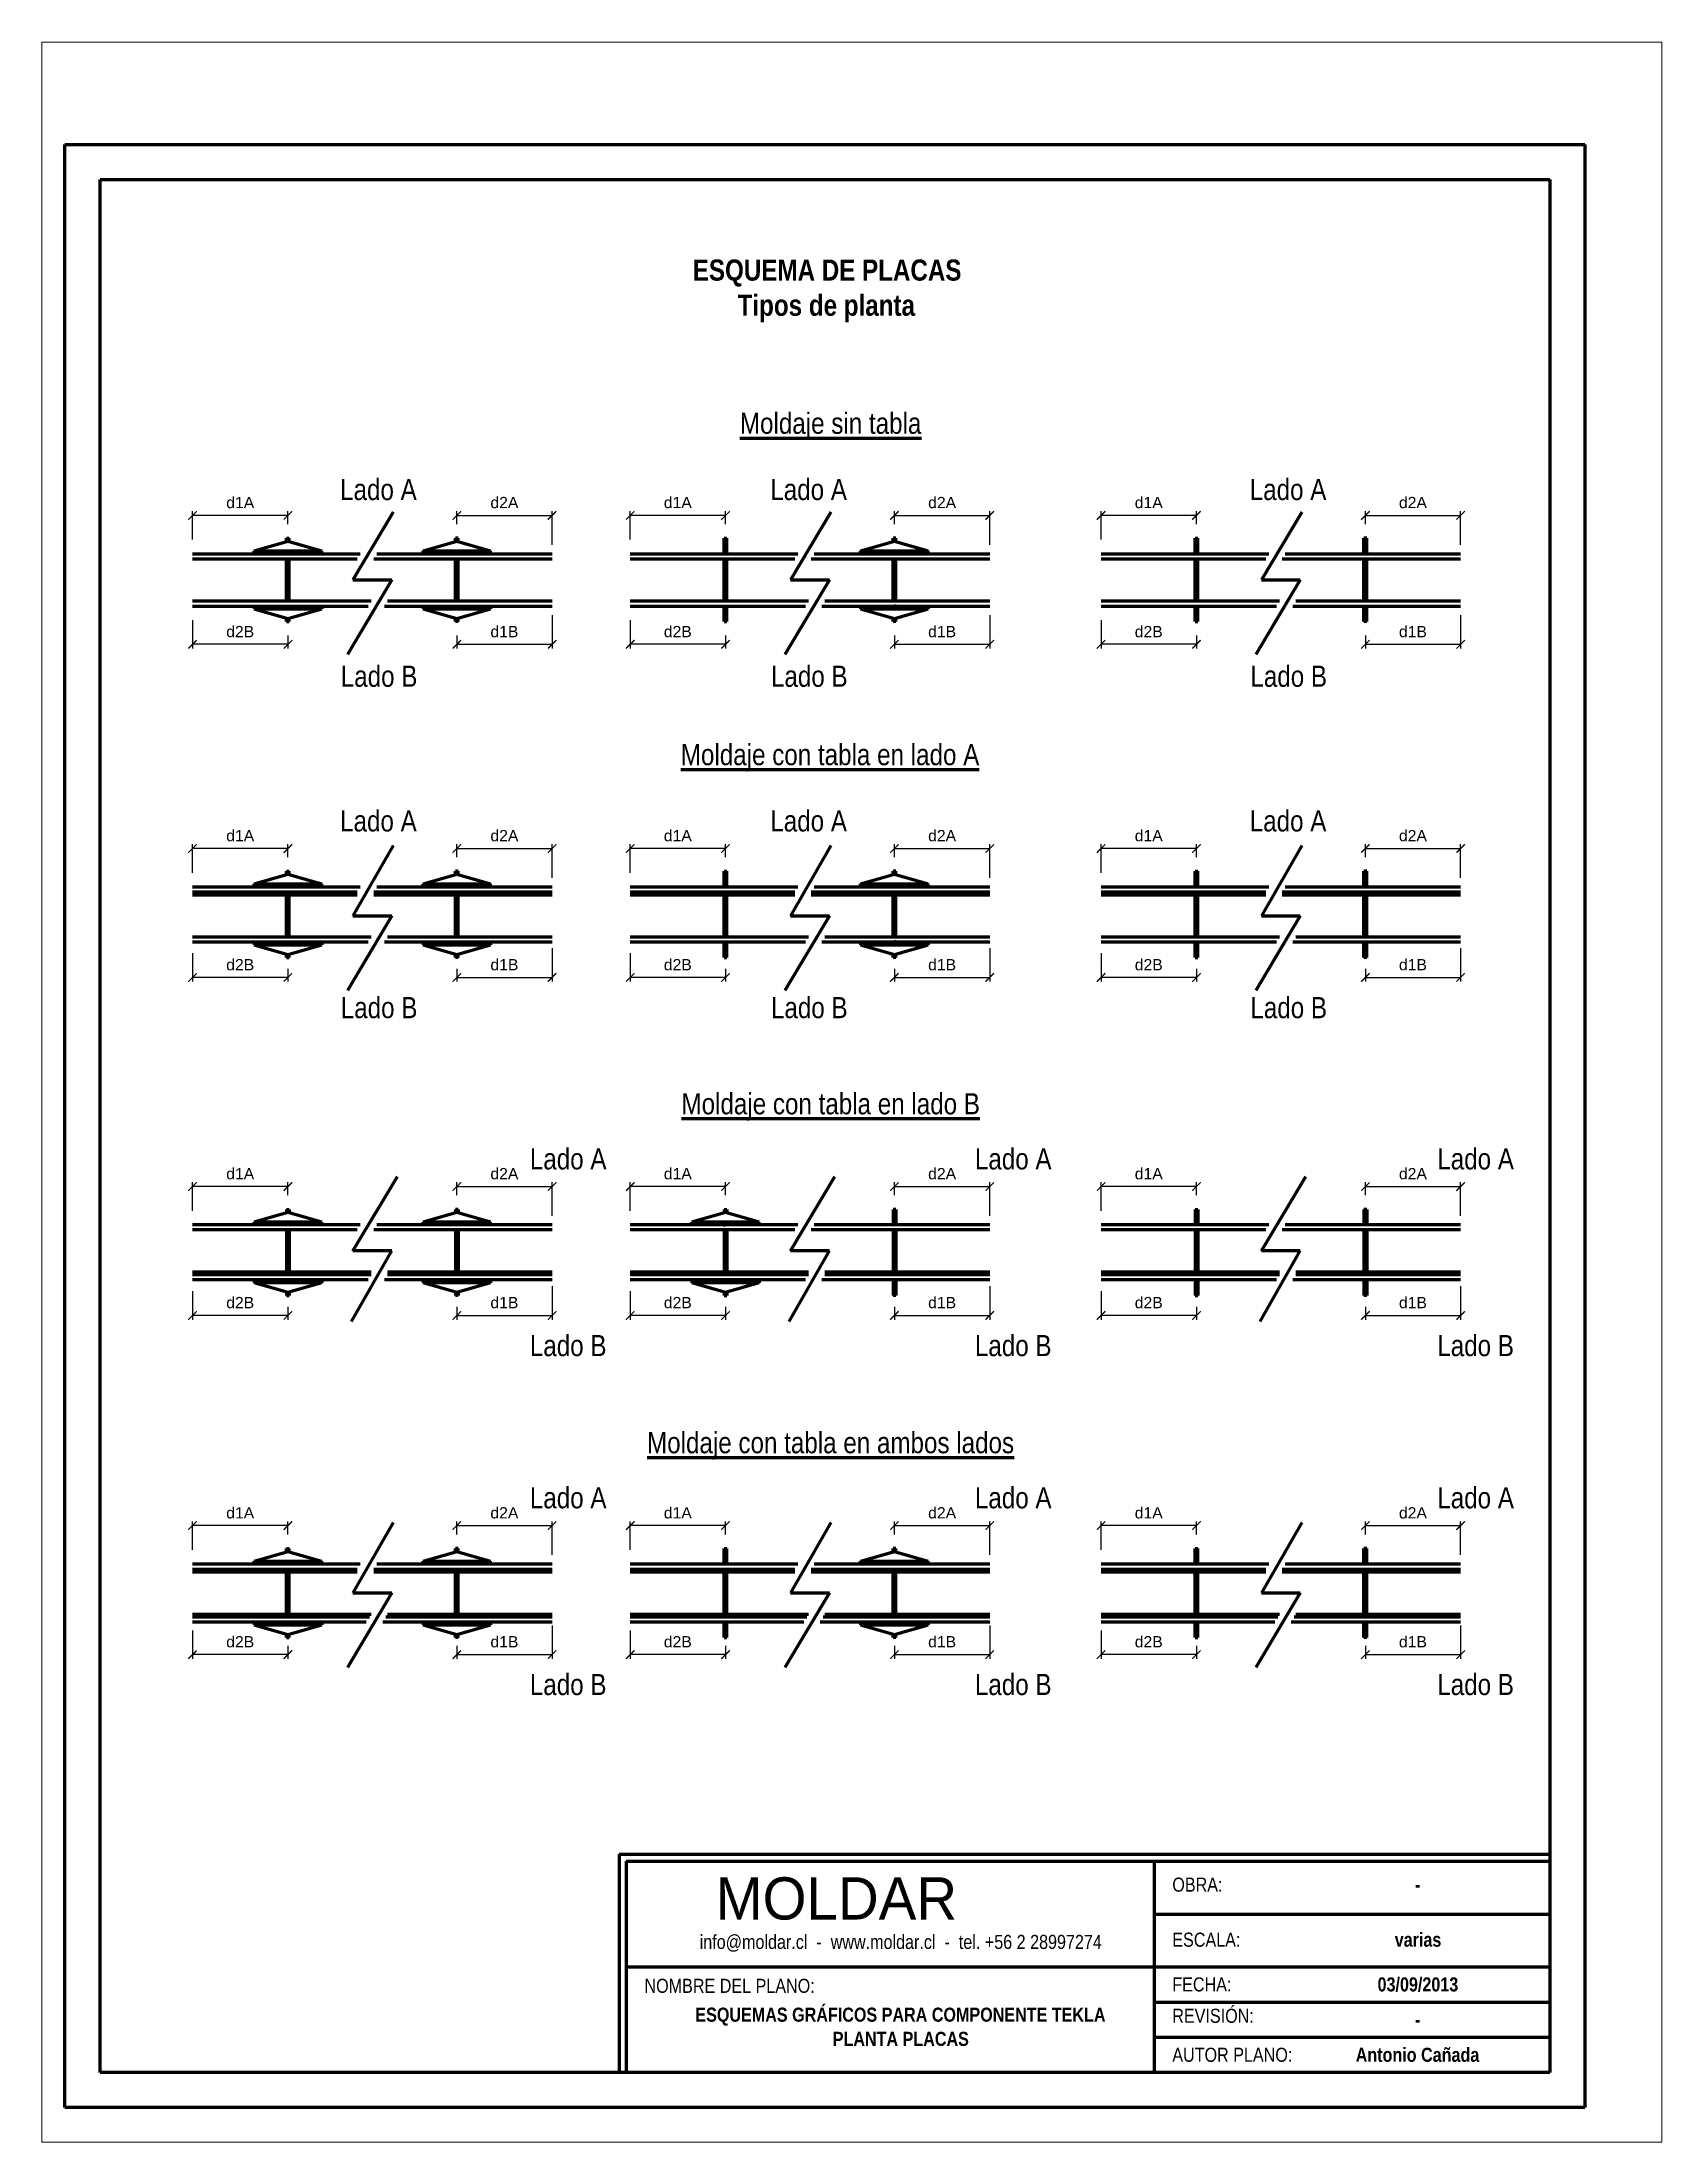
# Paper-space layout '03' of a CAD drawing. Header units: millimetres. Extents: x -7 to 223, y -8 to 290.
# The model-space entities are those that its viewports show. They can reach past a viewport. Long polylines and large blocks are cut down to what shows.
import ezdxf

# ---------------------------------------------------------------- set-up
doc = ezdxf.new("R2010")
doc.units = ezdxf.units.MM
doc.header["$MEASUREMENT"] = 0
doc.header["$PDMODE"] = 3
doc.header["$PDSIZE"] = 35
doc.styles.get("Standard").update_dxf_attribs({"font": 'arial.ttf'})
doc.dimstyles.new('Copy(2) of Standard', dxfattribs={"dimtxt": 80, "dimasz": 60, "dimexe": 30, "dimexo": 100, "dimgap": 50, "dimtad": 1, "dimtih": 1, "dimtoh": 1, "dimdec": 0, "dimzin": 0, "dimdsep": 46, "dimtxsty": 'Standard', "dimblk": 'ARCHTICK', "dimcen": 0.09, "dimadec": 0, "dimazin": 0, "dimtfac": 1, "dimtdec": 0, "dimtofl": 0, "dimtmove": 0, "dimatfit": 3, "dimfxl": 1, "dimtolj": 1, "dimtzin": 0, "dimarcsym": 0})

psp = doc.layouts.new('03')

msp = doc.modelspace()

# ---------------------------------------------------------------- texts
at = {"lineweight": 100}
for s, width, insert, char_height, attachment_point in [('\\pi756.94;{\\fArial Narrow|b1|i0|c0|p34;ESQUEMA DE PLACAS\\P\\pi1075.5;Tipos de planta}', 3401.98, (187313.5, 23062.5), 150, 1), ('\\pi1066.4;{\\fArial Narrow|b0|i0|c0|p34;\\LMoldaje sin tabla}', 3401.98, (187338.7, 21974.1), 150, 1), ('\\pi1434.6;{\\fArial Narrow|b0|i0|c0|p34;Lado A}', 3401.98, (184130.1, 21503.2), 150, 1), ('\\pi1434.6;{\\fArial Narrow|b0|i0|c0|p34;Lado A}', 3401.98, (187186.6, 21503.2), 150, 1), ('\\pi1434.6;{\\fArial Narrow|b0|i0|c0|p34;Lado A}', 3401.98, (190592.9, 21503.2), 150, 1), ('\\pi1439.3;{\\fArial Narrow|b0|i0|c0|p34;Lado B}', 3401.98, (184130.1, 20176.3), 150, 1), ('\\pi1439.3;{\\fArial Narrow|b0|i0|c0|p34;Lado B}', 3401.98, (187186.6, 20176.3), 150, 1), ('\\pi1439.3;{\\fArial Narrow|b0|i0|c0|p34;Lado B}', 3401.98, (190592.9, 20176.3), 150, 1), ('\\pi646.69;{\\fArial Narrow|b0|i0|c0|p34;\\LMoldaje con tabla en lado A}', 3401.98, (187338.7, 19619.2), 150, 1), ('\\pi1434.6;{\\fArial Narrow|b0|i0|c0|p34;Lado A}', 3401.98, (184130.1, 19148.2), 150, 1), ('\\pi1434.6;{\\fArial Narrow|b0|i0|c0|p34;Lado A}', 3401.98, (187186.6, 19148.2), 150, 1), ('\\pi1434.6;{\\fArial Narrow|b0|i0|c0|p34;Lado A}', 3401.98, (190592.9, 19148.2), 150, 1), ('\\pi1439.3;{\\fArial Narrow|b0|i0|c0|p34;Lado B}', 3401.98, (184130.1, 17821.3), 150, 1), ('\\pi1439.3;{\\fArial Narrow|b0|i0|c0|p34;Lado B}', 3401.98, (187186.6, 17821.3), 150, 1), ('\\pi1439.3;{\\fArial Narrow|b0|i0|c0|p34;Lado B}', 3401.98, (190592.9, 17821.3), 150, 1), ('\\pi651.4;{\\fArial Narrow|b0|i0|c0|p34;\\LMoldaje con tabla en lado B}', 3401.98, (187338.7, 17138.3), 150, 1), ('{\\fArial Narrow|b0|i0|c0|p34;Lado A}', 3401.98, (187457.4, 16594.7), 150, 9), ('{\\fArial Narrow|b0|i0|c0|p34;Lado A}', 3401.98, (190619.4, 16594.7), 150, 9), ('{\\fArial Narrow|b0|i0|c0|p34;Lado A}', 3401.98, (193904.6, 16594.7), 150, 9), ('{\\fArial Narrow|b0|i0|c0|p34;Lado B}', 3401.98, (187457.4, 15267.8), 150, 9), ('{\\fArial Narrow|b0|i0|c0|p34;Lado B}', 3401.98, (190619.4, 15267.8), 150, 9), ('{\\fArial Narrow|b0|i0|c0|p34;Lado B}', 3401.98, (193904.6, 15267.8), 150, 9), ('\\pi406.65;{\\fArial Narrow|b0|i0|c0|p34;\\LMoldaje con tabla en ambos lados}', 3401.98, (187338.7, 14730), 150, 1), ('{\\fArial Narrow|b0|i0|c0|p34;Lado A}', 3401.98, (187457.4, 14186.4), 150, 9), ('{\\fArial Narrow|b0|i0|c0|p34;Lado A}', 3401.98, (190619.4, 14186.4), 150, 9), ('{\\fArial Narrow|b0|i0|c0|p34;Lado A}', 3401.98, (193904.6, 14186.4), 150, 9), ('{\\fArial Narrow|b0|i0|c0|p34;Lado B}', 3401.98, (187457.4, 12859.5), 150, 9), ('{\\fArial Narrow|b0|i0|c0|p34;Lado B}', 3401.98, (190619.4, 12859.5), 150, 9), ('{\\fArial Narrow|b0|i0|c0|p34;Lado B}', 3401.98, (193904.6, 12859.5), 150, 9), ('\\pi1337.7;{\\fArial Narrow|b1|i0|c0|p34;PLANTA PLACAS}', 3628.574, (187727.2, 10468.6), 100, 1)]:
    msp.add_mtext_dynamic_manual_height_columns(s, width=width, gutter_width=1, heights=[0], dxfattribs=dict(at, insert=insert, char_height=char_height, attachment_point=attachment_point))

# ---------------------------------------------------------------- blocks, each defined once
blk = doc.blocks.new('Cajetín')
at = {"lineweight": 100}
for p, q in [((-6612, 1550), (-6612, 0)), ((-6612, 1550), (0, 1550)), ((-6562, 1500), (-6562, 0)), ((-6562, 1500), (0, 1500)), ((-2812, 1500), (-2812, 0)), ((-2812, 1125), (0, 1125)), ((-6562, 750), (0, 750)), ((-2812, 500), (0, 500)), ((-2812, 250), (0, 250))]:
    blk.add_line(p, q, dxfattribs=at)
at = {"lineweight": 100, "attachment_point": 1}
for s, width, insert, char_height in [('\\pi634.81;{\\fBlairMdITC TT|b0|i0|c0|p2;MOLDAR}', 3750, (-6562, 1386), 300), ('{\\fArial Narrow|b0|i0|c0|p34;OBRA:}', 686.38, (-2682, 1384), 100), ('\\pi926.62;{\\fArial Narrow|b1|i0|c0|p34;-}', 1884.14, (-1884, 1384), 100), ('\\pi392.05;{\\fArial Narrow|b0|i0|c0|p34;info@moldar.cl  -  www.moldar.cl  -  tel. +56 2 28997274}', 3628.57, (-6432, 977), 100), ('{\\fArial Narrow|b0|i0|c0|p34;ESCALA:}', 686.38, (-2682, 993), 100), ('\\pi392.28;{\\fArial Narrow|b1|i0|c0|p34;varias}', 1109.73, (-1494, 993), 100), ('{\\fArial Narrow|b0|i0|c0|p34;NOMBRE DEL PLANO:}', 3628.57, (-6432, 665), 100), ('{\\fArial Narrow|b0|i0|c0|p34;FECHA:}', 907.81, (-2682, 675), 100), ('\\pi660.21;{\\fArial Narrow|b1|i0|c0|p34;03/09/2013}', 1884.14, (-1884, 675), 100), ('\\pi361.35;{\\fArial Narrow|b1|i0|c0|p34;ESQUEMAS GRÁFICOS PARA COMPONENTE TEKLA}', 3628.57, (-6432, 460), 100), ('{\\fArial Narrow|b0|i0|c0|p34;REVISIÓN:}', 907.81, (-2682, 452), 100), ('\\pi926.62;{\\fArial Narrow|b1|i0|c0|p34;-}', 1884.14, (-1884, 425), 100), ('{\\fArial Narrow|b0|i0|c0|p34;AUTOR PLANO:}', 907.81, (-2682, 175), 100), ('\\pi504.89;{\\fArial Narrow|b1|i0|c0|p34;Antonio Cañada}', 1884.14, (-1884, 175), 100)]:
    blk.add_mtext_dynamic_manual_height_columns(s, width=width, gutter_width=1, heights=[0], dxfattribs=dict(at, insert=insert, char_height=char_height))
blk = doc.blocks.new('_ArchTick')
at = {"color": 0, "linetype": 'ByBlock', "lineweight": 100, "const_width": 0.15}
blk.add_lwpolyline([(-0.5, -0.5), (0.5, 0.5)], dxfattribs=at)
blk = doc.blocks.new('*D27')
at = {"color": 0, "lineweight": -2, "transparency": 16777216}
for p, q in [((186394, 21182), (186394, 21274)), ((186394, 21244), (187071, 21244)), ((187071, 21036), (187071, 21274))]:
    blk.add_line(p, q, dxfattribs=at)
at = {"layer": 'Defpoints', "color": 0, "lineweight": 100, "transparency": 16777216}
for p in [(187071, 21244), (186394, 21082), (187071, 20936)]:
    blk.add_point(p, dxfattribs=at)
at = {"color": 0, "lineweight": -2, "transparency": 16777216, "xscale": 60, "yscale": 60, "zscale": 60, "rotation": 180}
blk.add_blockref('_ArchTick', (186394, 21244), dxfattribs=at)
at = {"color": 0, "lineweight": -2, "transparency": 16777216, "xscale": 60, "yscale": 60, "zscale": 60}
blk.add_blockref('_ArchTick', (187071, 21244), dxfattribs=at)
at = {"color": 0, "lineweight": 100, "transparency": 16777216, "insert": (186732, 21335), "char_height": 80, "attachment_point": 5}
blk.add_mtext('\\A1;d2A', dxfattribs=at)
blk = doc.blocks.new('*D28')
at = {"color": 0, "lineweight": -2, "transparency": 16777216}
for p, q in [((184516, 21072), (184516, 21274)), ((185194, 21244), (184516, 21244)), ((185194, 21182), (185194, 21274))]:
    blk.add_line(p, q, dxfattribs=at)
at = {"layer": 'Defpoints', "color": 0, "lineweight": 100, "transparency": 16777216}
for p in [(184516, 21244), (185194, 21082), (184516, 20972)]:
    blk.add_point(p, dxfattribs=at)
at = {"color": 0, "lineweight": -2, "transparency": 16777216, "xscale": 60, "yscale": 60, "zscale": 60, "rotation": 180}
blk.add_blockref('_ArchTick', (184516, 21244), dxfattribs=at)
at = {"color": 0, "lineweight": -2, "transparency": 16777216, "xscale": 60, "yscale": 60, "zscale": 60}
blk.add_blockref('_ArchTick', (185194, 21244), dxfattribs=at)
at = {"color": 0, "lineweight": 100, "transparency": 16777216, "insert": (184855, 21335), "char_height": 80, "attachment_point": 5}
blk.add_mtext('\\A1;d1A', dxfattribs=at)
blk = doc.blocks.new('*D29')
at = {"color": 0, "lineweight": -2, "transparency": 16777216}
for p, q in [((187071, 20536), (187071, 20298)), ((186394, 20390), (186394, 20298)), ((186394, 20328), (187071, 20328))]:
    blk.add_line(p, q, dxfattribs=at)
at = {"layer": 'Defpoints', "color": 0, "lineweight": 100, "transparency": 16777216}
for p in [(187071, 20636), (186394, 20490), (187071, 20328)]:
    blk.add_point(p, dxfattribs=at)
at = {"color": 0, "lineweight": -2, "transparency": 16777216, "xscale": 60, "yscale": 60, "zscale": 60, "rotation": 180}
blk.add_blockref('_ArchTick', (186394, 20328), dxfattribs=at)
at = {"color": 0, "lineweight": -2, "transparency": 16777216, "xscale": 60, "yscale": 60, "zscale": 60}
blk.add_blockref('_ArchTick', (187071, 20328), dxfattribs=at)
at = {"color": 0, "lineweight": 100, "transparency": 16777216, "insert": (186732, 20418), "char_height": 80, "attachment_point": 5}
blk.add_mtext('\\A1;d1B', dxfattribs=at)
blk = doc.blocks.new('*D30')
at = {"color": 0, "lineweight": -2, "transparency": 16777216}
for p, q in [((184516, 20500), (184516, 20298)), ((185194, 20328), (184516, 20328)), ((185194, 20390), (185194, 20298))]:
    blk.add_line(p, q, dxfattribs=at)
at = {"layer": 'Defpoints', "color": 0, "lineweight": 100, "transparency": 16777216}
for p in [(184516, 20600), (185194, 20490), (184516, 20328)]:
    blk.add_point(p, dxfattribs=at)
at = {"color": 0, "lineweight": -2, "transparency": 16777216, "xscale": 60, "yscale": 60, "zscale": 60, "rotation": 180}
blk.add_blockref('_ArchTick', (184516, 20328), dxfattribs=at)
at = {"color": 0, "lineweight": -2, "transparency": 16777216, "xscale": 60, "yscale": 60, "zscale": 60}
blk.add_blockref('_ArchTick', (185194, 20328), dxfattribs=at)
at = {"color": 0, "lineweight": 100, "transparency": 16777216, "insert": (184855, 20418), "char_height": 80, "attachment_point": 5}
blk.add_mtext('\\A1;d2B', dxfattribs=at)
blk = doc.blocks.new('*D33')
at = {"color": 0, "lineweight": -2, "transparency": 16777216}
for p, q in [((189503, 21182), (189503, 21274)), ((189503, 21244), (190180, 21244)), ((190180, 21036), (190180, 21274))]:
    blk.add_line(p, q, dxfattribs=at)
at = {"layer": 'Defpoints', "color": 0, "lineweight": 100, "transparency": 16777216}
for p in [(190180, 21244), (189503, 21082), (190180, 20936)]:
    blk.add_point(p, dxfattribs=at)
at = {"color": 0, "lineweight": -2, "transparency": 16777216, "xscale": 60, "yscale": 60, "zscale": 60, "rotation": 180}
blk.add_blockref('_ArchTick', (189503, 21244), dxfattribs=at)
at = {"color": 0, "lineweight": -2, "transparency": 16777216, "xscale": 60, "yscale": 60, "zscale": 60}
blk.add_blockref('_ArchTick', (190180, 21244), dxfattribs=at)
at = {"color": 0, "lineweight": 100, "transparency": 16777216, "insert": (189842, 21335), "char_height": 80, "attachment_point": 5}
blk.add_mtext('\\A1;d2A', dxfattribs=at)
blk = doc.blocks.new('*D34')
at = {"color": 0, "lineweight": -2, "transparency": 16777216}
for p, q in [((187626, 21072), (187626, 21274)), ((188303, 21244), (187626, 21244)), ((188303, 21182), (188303, 21274))]:
    blk.add_line(p, q, dxfattribs=at)
at = {"layer": 'Defpoints', "color": 0, "lineweight": 100, "transparency": 16777216}
for p in [(187626, 21244), (188303, 21082), (187626, 20972)]:
    blk.add_point(p, dxfattribs=at)
at = {"color": 0, "lineweight": -2, "transparency": 16777216, "xscale": 60, "yscale": 60, "zscale": 60, "rotation": 180}
blk.add_blockref('_ArchTick', (187626, 21244), dxfattribs=at)
at = {"color": 0, "lineweight": -2, "transparency": 16777216, "xscale": 60, "yscale": 60, "zscale": 60}
blk.add_blockref('_ArchTick', (188303, 21244), dxfattribs=at)
at = {"color": 0, "lineweight": 100, "transparency": 16777216, "insert": (187964, 21335), "char_height": 80, "attachment_point": 5}
blk.add_mtext('\\A1;d1A', dxfattribs=at)
blk = doc.blocks.new('*D31')
at = {"color": 0, "lineweight": -2, "transparency": 16777216}
for p, q in [((190180, 20536), (190180, 20298)), ((189503, 20390), (189503, 20298)), ((189503, 20328), (190180, 20328))]:
    blk.add_line(p, q, dxfattribs=at)
at = {"layer": 'Defpoints', "color": 0, "lineweight": 100, "transparency": 16777216}
for p in [(190180, 20636), (189503, 20490), (190180, 20328)]:
    blk.add_point(p, dxfattribs=at)
at = {"color": 0, "lineweight": -2, "transparency": 16777216, "xscale": 60, "yscale": 60, "zscale": 60, "rotation": 180}
blk.add_blockref('_ArchTick', (189503, 20328), dxfattribs=at)
at = {"color": 0, "lineweight": -2, "transparency": 16777216, "xscale": 60, "yscale": 60, "zscale": 60}
blk.add_blockref('_ArchTick', (190180, 20328), dxfattribs=at)
at = {"color": 0, "lineweight": 100, "transparency": 16777216, "insert": (189842, 20418), "char_height": 80, "attachment_point": 5}
blk.add_mtext('\\A1;d1B', dxfattribs=at)
blk = doc.blocks.new('*D32')
at = {"color": 0, "lineweight": -2, "transparency": 16777216}
for p, q in [((187626, 20500), (187626, 20298)), ((188303, 20328), (187626, 20328)), ((188303, 20390), (188303, 20298))]:
    blk.add_line(p, q, dxfattribs=at)
at = {"layer": 'Defpoints', "color": 0, "lineweight": 100, "transparency": 16777216}
for p in [(187626, 20600), (188303, 20490), (187626, 20328)]:
    blk.add_point(p, dxfattribs=at)
at = {"color": 0, "lineweight": -2, "transparency": 16777216, "xscale": 60, "yscale": 60, "zscale": 60, "rotation": 180}
blk.add_blockref('_ArchTick', (187626, 20328), dxfattribs=at)
at = {"color": 0, "lineweight": -2, "transparency": 16777216, "xscale": 60, "yscale": 60, "zscale": 60}
blk.add_blockref('_ArchTick', (188303, 20328), dxfattribs=at)
at = {"color": 0, "lineweight": 100, "transparency": 16777216, "insert": (187964, 20418), "char_height": 80, "attachment_point": 5}
blk.add_mtext('\\A1;d2B', dxfattribs=at)
blk = doc.blocks.new('*D37')
at = {"color": 0, "lineweight": -2, "transparency": 16777216}
for p, q in [((192849, 21182), (192849, 21274)), ((192849, 21244), (193526, 21244)), ((193526, 21036), (193526, 21274))]:
    blk.add_line(p, q, dxfattribs=at)
at = {"layer": 'Defpoints', "color": 0, "lineweight": 100, "transparency": 16777216}
for p in [(193526, 21244), (192849, 21082), (193526, 20936)]:
    blk.add_point(p, dxfattribs=at)
at = {"color": 0, "lineweight": -2, "transparency": 16777216, "xscale": 60, "yscale": 60, "zscale": 60, "rotation": 180}
blk.add_blockref('_ArchTick', (192849, 21244), dxfattribs=at)
at = {"color": 0, "lineweight": -2, "transparency": 16777216, "xscale": 60, "yscale": 60, "zscale": 60}
blk.add_blockref('_ArchTick', (193526, 21244), dxfattribs=at)
at = {"color": 0, "lineweight": 100, "transparency": 16777216, "insert": (193187, 21335), "char_height": 80, "attachment_point": 5}
blk.add_mtext('\\A1;d2A', dxfattribs=at)
blk = doc.blocks.new('*D38')
at = {"color": 0, "lineweight": -2, "transparency": 16777216}
for p, q in [((190971, 21072), (190971, 21274)), ((191649, 21244), (190971, 21244)), ((191649, 21182), (191649, 21274))]:
    blk.add_line(p, q, dxfattribs=at)
at = {"layer": 'Defpoints', "color": 0, "lineweight": 100, "transparency": 16777216}
for p in [(190971, 21244), (191649, 21082), (190971, 20972)]:
    blk.add_point(p, dxfattribs=at)
at = {"color": 0, "lineweight": -2, "transparency": 16777216, "xscale": 60, "yscale": 60, "zscale": 60, "rotation": 180}
blk.add_blockref('_ArchTick', (190971, 21244), dxfattribs=at)
at = {"color": 0, "lineweight": -2, "transparency": 16777216, "xscale": 60, "yscale": 60, "zscale": 60}
blk.add_blockref('_ArchTick', (191649, 21244), dxfattribs=at)
at = {"color": 0, "lineweight": 100, "transparency": 16777216, "insert": (191310, 21335), "char_height": 80, "attachment_point": 5}
blk.add_mtext('\\A1;d1A', dxfattribs=at)
blk = doc.blocks.new('*D35')
at = {"color": 0, "lineweight": -2, "transparency": 16777216}
for p, q in [((193526, 20536), (193526, 20298)), ((192849, 20390), (192849, 20298)), ((192849, 20328), (193526, 20328))]:
    blk.add_line(p, q, dxfattribs=at)
at = {"layer": 'Defpoints', "color": 0, "lineweight": 100, "transparency": 16777216}
for p in [(193526, 20636), (192849, 20490), (193526, 20328)]:
    blk.add_point(p, dxfattribs=at)
at = {"color": 0, "lineweight": -2, "transparency": 16777216, "xscale": 60, "yscale": 60, "zscale": 60, "rotation": 180}
blk.add_blockref('_ArchTick', (192849, 20328), dxfattribs=at)
at = {"color": 0, "lineweight": -2, "transparency": 16777216, "xscale": 60, "yscale": 60, "zscale": 60}
blk.add_blockref('_ArchTick', (193526, 20328), dxfattribs=at)
at = {"color": 0, "lineweight": 100, "transparency": 16777216, "insert": (193187, 20418), "char_height": 80, "attachment_point": 5}
blk.add_mtext('\\A1;d1B', dxfattribs=at)
blk = doc.blocks.new('*D36')
at = {"color": 0, "lineweight": -2, "transparency": 16777216}
for p, q in [((190971, 20500), (190971, 20298)), ((191649, 20328), (190971, 20328)), ((191649, 20390), (191649, 20298))]:
    blk.add_line(p, q, dxfattribs=at)
at = {"layer": 'Defpoints', "color": 0, "lineweight": 100, "transparency": 16777216}
for p in [(190971, 20600), (191649, 20490), (190971, 20328)]:
    blk.add_point(p, dxfattribs=at)
at = {"color": 0, "lineweight": -2, "transparency": 16777216, "xscale": 60, "yscale": 60, "zscale": 60, "rotation": 180}
blk.add_blockref('_ArchTick', (190971, 20328), dxfattribs=at)
at = {"color": 0, "lineweight": -2, "transparency": 16777216, "xscale": 60, "yscale": 60, "zscale": 60}
blk.add_blockref('_ArchTick', (191649, 20328), dxfattribs=at)
at = {"color": 0, "lineweight": 100, "transparency": 16777216, "insert": (191310, 20418), "char_height": 80, "attachment_point": 5}
blk.add_mtext('\\A1;d2B', dxfattribs=at)
blk = doc.blocks.new('*D41')
at = {"color": 0, "lineweight": -2, "transparency": 16777216}
for p, q in [((186394, 18815), (186394, 18907)), ((186394, 18877), (187071, 18877)), ((187071, 18669), (187071, 18907))]:
    blk.add_line(p, q, dxfattribs=at)
at = {"layer": 'Defpoints', "color": 0, "lineweight": 100, "transparency": 16777216}
for p in [(187071, 18877), (186394, 18715), (187071, 18569)]:
    blk.add_point(p, dxfattribs=at)
at = {"color": 0, "lineweight": -2, "transparency": 16777216, "xscale": 60, "yscale": 60, "zscale": 60, "rotation": 180}
blk.add_blockref('_ArchTick', (186394, 18877), dxfattribs=at)
at = {"color": 0, "lineweight": -2, "transparency": 16777216, "xscale": 60, "yscale": 60, "zscale": 60}
blk.add_blockref('_ArchTick', (187071, 18877), dxfattribs=at)
at = {"color": 0, "lineweight": 100, "transparency": 16777216, "insert": (186732, 18968), "char_height": 80, "attachment_point": 5}
blk.add_mtext('\\A1;d2A', dxfattribs=at)
blk = doc.blocks.new('*D42')
at = {"color": 0, "lineweight": -2, "transparency": 16777216}
for p, q in [((184516, 18705), (184516, 18907)), ((185194, 18877), (184516, 18877)), ((185194, 18815), (185194, 18907))]:
    blk.add_line(p, q, dxfattribs=at)
at = {"layer": 'Defpoints', "color": 0, "lineweight": 100, "transparency": 16777216}
for p in [(184516, 18877), (185194, 18715), (184516, 18605)]:
    blk.add_point(p, dxfattribs=at)
at = {"color": 0, "lineweight": -2, "transparency": 16777216, "xscale": 60, "yscale": 60, "zscale": 60, "rotation": 180}
blk.add_blockref('_ArchTick', (184516, 18877), dxfattribs=at)
at = {"color": 0, "lineweight": -2, "transparency": 16777216, "xscale": 60, "yscale": 60, "zscale": 60}
blk.add_blockref('_ArchTick', (185194, 18877), dxfattribs=at)
at = {"color": 0, "lineweight": 100, "transparency": 16777216, "insert": (184855, 18968), "char_height": 80, "attachment_point": 5}
blk.add_mtext('\\A1;d1A', dxfattribs=at)
blk = doc.blocks.new('*D39')
at = {"color": 0, "lineweight": -2, "transparency": 16777216}
for p, q in [((187071, 18169), (187071, 17931)), ((186394, 18023), (186394, 17931)), ((186394, 17961), (187071, 17961))]:
    blk.add_line(p, q, dxfattribs=at)
at = {"layer": 'Defpoints', "color": 0, "lineweight": 100, "transparency": 16777216}
for p in [(187071, 18269), (186394, 18123), (187071, 17961)]:
    blk.add_point(p, dxfattribs=at)
at = {"color": 0, "lineweight": -2, "transparency": 16777216, "xscale": 60, "yscale": 60, "zscale": 60, "rotation": 180}
blk.add_blockref('_ArchTick', (186394, 17961), dxfattribs=at)
at = {"color": 0, "lineweight": -2, "transparency": 16777216, "xscale": 60, "yscale": 60, "zscale": 60}
blk.add_blockref('_ArchTick', (187071, 17961), dxfattribs=at)
at = {"color": 0, "lineweight": 100, "transparency": 16777216, "insert": (186732, 18051), "char_height": 80, "attachment_point": 5}
blk.add_mtext('\\A1;d1B', dxfattribs=at)
blk = doc.blocks.new('*D40')
at = {"color": 0, "lineweight": -2, "transparency": 16777216}
for p, q in [((184516, 18133), (184516, 17931)), ((185194, 17961), (184516, 17961)), ((185194, 18023), (185194, 17931))]:
    blk.add_line(p, q, dxfattribs=at)
at = {"layer": 'Defpoints', "color": 0, "lineweight": 100, "transparency": 16777216}
for p in [(184516, 18233), (185194, 18123), (184516, 17961)]:
    blk.add_point(p, dxfattribs=at)
at = {"color": 0, "lineweight": -2, "transparency": 16777216, "xscale": 60, "yscale": 60, "zscale": 60, "rotation": 180}
blk.add_blockref('_ArchTick', (184516, 17961), dxfattribs=at)
at = {"color": 0, "lineweight": -2, "transparency": 16777216, "xscale": 60, "yscale": 60, "zscale": 60}
blk.add_blockref('_ArchTick', (185194, 17961), dxfattribs=at)
at = {"color": 0, "lineweight": 100, "transparency": 16777216, "insert": (184855, 18051), "char_height": 80, "attachment_point": 5}
blk.add_mtext('\\A1;d2B', dxfattribs=at)
blk = doc.blocks.new('*D45')
at = {"color": 0, "lineweight": -2, "transparency": 16777216}
for p, q in [((189503, 18815), (189503, 18907)), ((189503, 18877), (190180, 18877)), ((190180, 18669), (190180, 18907))]:
    blk.add_line(p, q, dxfattribs=at)
at = {"layer": 'Defpoints', "color": 0, "lineweight": 100, "transparency": 16777216}
for p in [(190180, 18877), (189503, 18715), (190180, 18569)]:
    blk.add_point(p, dxfattribs=at)
at = {"color": 0, "lineweight": -2, "transparency": 16777216, "xscale": 60, "yscale": 60, "zscale": 60, "rotation": 180}
blk.add_blockref('_ArchTick', (189503, 18877), dxfattribs=at)
at = {"color": 0, "lineweight": -2, "transparency": 16777216, "xscale": 60, "yscale": 60, "zscale": 60}
blk.add_blockref('_ArchTick', (190180, 18877), dxfattribs=at)
at = {"color": 0, "lineweight": 100, "transparency": 16777216, "insert": (189842, 18968), "char_height": 80, "attachment_point": 5}
blk.add_mtext('\\A1;d2A', dxfattribs=at)
blk = doc.blocks.new('*D46')
at = {"color": 0, "lineweight": -2, "transparency": 16777216}
for p, q in [((187626, 18705), (187626, 18907)), ((188303, 18877), (187626, 18877)), ((188303, 18815), (188303, 18907))]:
    blk.add_line(p, q, dxfattribs=at)
at = {"layer": 'Defpoints', "color": 0, "lineweight": 100, "transparency": 16777216}
for p in [(187626, 18877), (188303, 18715), (187626, 18605)]:
    blk.add_point(p, dxfattribs=at)
at = {"color": 0, "lineweight": -2, "transparency": 16777216, "xscale": 60, "yscale": 60, "zscale": 60, "rotation": 180}
blk.add_blockref('_ArchTick', (187626, 18877), dxfattribs=at)
at = {"color": 0, "lineweight": -2, "transparency": 16777216, "xscale": 60, "yscale": 60, "zscale": 60}
blk.add_blockref('_ArchTick', (188303, 18877), dxfattribs=at)
at = {"color": 0, "lineweight": 100, "transparency": 16777216, "insert": (187964, 18968), "char_height": 80, "attachment_point": 5}
blk.add_mtext('\\A1;d1A', dxfattribs=at)
blk = doc.blocks.new('*D43')
at = {"color": 0, "lineweight": -2, "transparency": 16777216}
for p, q in [((190180, 18169), (190180, 17931)), ((189503, 18023), (189503, 17931)), ((189503, 17961), (190180, 17961))]:
    blk.add_line(p, q, dxfattribs=at)
at = {"layer": 'Defpoints', "color": 0, "lineweight": 100, "transparency": 16777216}
for p in [(190180, 18269), (189503, 18123), (190180, 17961)]:
    blk.add_point(p, dxfattribs=at)
at = {"color": 0, "lineweight": -2, "transparency": 16777216, "xscale": 60, "yscale": 60, "zscale": 60, "rotation": 180}
blk.add_blockref('_ArchTick', (189503, 17961), dxfattribs=at)
at = {"color": 0, "lineweight": -2, "transparency": 16777216, "xscale": 60, "yscale": 60, "zscale": 60}
blk.add_blockref('_ArchTick', (190180, 17961), dxfattribs=at)
at = {"color": 0, "lineweight": 100, "transparency": 16777216, "insert": (189842, 18051), "char_height": 80, "attachment_point": 5}
blk.add_mtext('\\A1;d1B', dxfattribs=at)
blk = doc.blocks.new('*D44')
at = {"color": 0, "lineweight": -2, "transparency": 16777216}
for p, q in [((187626, 18133), (187626, 17931)), ((188303, 17961), (187626, 17961)), ((188303, 18023), (188303, 17931))]:
    blk.add_line(p, q, dxfattribs=at)
at = {"layer": 'Defpoints', "color": 0, "lineweight": 100, "transparency": 16777216}
for p in [(187626, 18233), (188303, 18123), (187626, 17961)]:
    blk.add_point(p, dxfattribs=at)
at = {"color": 0, "lineweight": -2, "transparency": 16777216, "xscale": 60, "yscale": 60, "zscale": 60, "rotation": 180}
blk.add_blockref('_ArchTick', (187626, 17961), dxfattribs=at)
at = {"color": 0, "lineweight": -2, "transparency": 16777216, "xscale": 60, "yscale": 60, "zscale": 60}
blk.add_blockref('_ArchTick', (188303, 17961), dxfattribs=at)
at = {"color": 0, "lineweight": 100, "transparency": 16777216, "insert": (187964, 18051), "char_height": 80, "attachment_point": 5}
blk.add_mtext('\\A1;d2B', dxfattribs=at)
blk = doc.blocks.new('*D49')
at = {"color": 0, "lineweight": -2, "transparency": 16777216}
for p, q in [((192849, 18815), (192849, 18907)), ((192849, 18877), (193526, 18877)), ((193526, 18669), (193526, 18907))]:
    blk.add_line(p, q, dxfattribs=at)
at = {"layer": 'Defpoints', "color": 0, "lineweight": 100, "transparency": 16777216}
for p in [(193526, 18877), (192849, 18715), (193526, 18569)]:
    blk.add_point(p, dxfattribs=at)
at = {"color": 0, "lineweight": -2, "transparency": 16777216, "xscale": 60, "yscale": 60, "zscale": 60, "rotation": 180}
blk.add_blockref('_ArchTick', (192849, 18877), dxfattribs=at)
at = {"color": 0, "lineweight": -2, "transparency": 16777216, "xscale": 60, "yscale": 60, "zscale": 60}
blk.add_blockref('_ArchTick', (193526, 18877), dxfattribs=at)
at = {"color": 0, "lineweight": 100, "transparency": 16777216, "insert": (193187, 18968), "char_height": 80, "attachment_point": 5}
blk.add_mtext('\\A1;d2A', dxfattribs=at)
blk = doc.blocks.new('*D50')
at = {"color": 0, "lineweight": -2, "transparency": 16777216}
for p, q in [((190971, 18705), (190971, 18907)), ((191649, 18877), (190971, 18877)), ((191649, 18815), (191649, 18907))]:
    blk.add_line(p, q, dxfattribs=at)
at = {"layer": 'Defpoints', "color": 0, "lineweight": 100, "transparency": 16777216}
for p in [(190971, 18877), (191649, 18715), (190971, 18605)]:
    blk.add_point(p, dxfattribs=at)
at = {"color": 0, "lineweight": -2, "transparency": 16777216, "xscale": 60, "yscale": 60, "zscale": 60, "rotation": 180}
blk.add_blockref('_ArchTick', (190971, 18877), dxfattribs=at)
at = {"color": 0, "lineweight": -2, "transparency": 16777216, "xscale": 60, "yscale": 60, "zscale": 60}
blk.add_blockref('_ArchTick', (191649, 18877), dxfattribs=at)
at = {"color": 0, "lineweight": 100, "transparency": 16777216, "insert": (191310, 18968), "char_height": 80, "attachment_point": 5}
blk.add_mtext('\\A1;d1A', dxfattribs=at)
blk = doc.blocks.new('*D47')
at = {"color": 0, "lineweight": -2, "transparency": 16777216}
for p, q in [((193526, 18169), (193526, 17931)), ((192849, 18023), (192849, 17931)), ((192849, 17961), (193526, 17961))]:
    blk.add_line(p, q, dxfattribs=at)
at = {"layer": 'Defpoints', "color": 0, "lineweight": 100, "transparency": 16777216}
for p in [(193526, 18269), (192849, 18123), (193526, 17961)]:
    blk.add_point(p, dxfattribs=at)
at = {"color": 0, "lineweight": -2, "transparency": 16777216, "xscale": 60, "yscale": 60, "zscale": 60, "rotation": 180}
blk.add_blockref('_ArchTick', (192849, 17961), dxfattribs=at)
at = {"color": 0, "lineweight": -2, "transparency": 16777216, "xscale": 60, "yscale": 60, "zscale": 60}
blk.add_blockref('_ArchTick', (193526, 17961), dxfattribs=at)
at = {"color": 0, "lineweight": 100, "transparency": 16777216, "insert": (193187, 18051), "char_height": 80, "attachment_point": 5}
blk.add_mtext('\\A1;d1B', dxfattribs=at)
blk = doc.blocks.new('*D48')
at = {"color": 0, "lineweight": -2, "transparency": 16777216}
for p, q in [((190971, 18133), (190971, 17931)), ((191649, 17961), (190971, 17961)), ((191649, 18023), (191649, 17931))]:
    blk.add_line(p, q, dxfattribs=at)
at = {"layer": 'Defpoints', "color": 0, "lineweight": 100, "transparency": 16777216}
for p in [(190971, 18233), (191649, 18123), (190971, 17961)]:
    blk.add_point(p, dxfattribs=at)
at = {"color": 0, "lineweight": -2, "transparency": 16777216, "xscale": 60, "yscale": 60, "zscale": 60, "rotation": 180}
blk.add_blockref('_ArchTick', (190971, 17961), dxfattribs=at)
at = {"color": 0, "lineweight": -2, "transparency": 16777216, "xscale": 60, "yscale": 60, "zscale": 60}
blk.add_blockref('_ArchTick', (191649, 17961), dxfattribs=at)
at = {"color": 0, "lineweight": 100, "transparency": 16777216, "insert": (191310, 18051), "char_height": 80, "attachment_point": 5}
blk.add_mtext('\\A1;d2B', dxfattribs=at)
blk = doc.blocks.new('*D53')
at = {"color": 0, "lineweight": -2, "transparency": 16777216}
for p, q in [((186394, 16413), (186394, 16505)), ((186394, 16475), (187071, 16475)), ((187071, 16267), (187071, 16505))]:
    blk.add_line(p, q, dxfattribs=at)
at = {"layer": 'Defpoints', "color": 0, "lineweight": 100, "transparency": 16777216}
for p in [(187071, 16475), (186394, 16313), (187071, 16167)]:
    blk.add_point(p, dxfattribs=at)
at = {"color": 0, "lineweight": -2, "transparency": 16777216, "xscale": 60, "yscale": 60, "zscale": 60, "rotation": 180}
blk.add_blockref('_ArchTick', (186394, 16475), dxfattribs=at)
at = {"color": 0, "lineweight": -2, "transparency": 16777216, "xscale": 60, "yscale": 60, "zscale": 60}
blk.add_blockref('_ArchTick', (187071, 16475), dxfattribs=at)
at = {"color": 0, "lineweight": 100, "transparency": 16777216, "insert": (186732, 16566), "char_height": 80, "attachment_point": 5}
blk.add_mtext('\\A1;d2A', dxfattribs=at)
blk = doc.blocks.new('*D54')
at = {"color": 0, "lineweight": -2, "transparency": 16777216}
for p, q in [((184516, 16303), (184516, 16505)), ((185194, 16475), (184516, 16475)), ((185194, 16413), (185194, 16505))]:
    blk.add_line(p, q, dxfattribs=at)
at = {"layer": 'Defpoints', "color": 0, "lineweight": 100, "transparency": 16777216}
for p in [(184516, 16475), (185194, 16313), (184516, 16203)]:
    blk.add_point(p, dxfattribs=at)
at = {"color": 0, "lineweight": -2, "transparency": 16777216, "xscale": 60, "yscale": 60, "zscale": 60, "rotation": 180}
blk.add_blockref('_ArchTick', (184516, 16475), dxfattribs=at)
at = {"color": 0, "lineweight": -2, "transparency": 16777216, "xscale": 60, "yscale": 60, "zscale": 60}
blk.add_blockref('_ArchTick', (185194, 16475), dxfattribs=at)
at = {"color": 0, "lineweight": 100, "transparency": 16777216, "insert": (184855, 16566), "char_height": 80, "attachment_point": 5}
blk.add_mtext('\\A1;d1A', dxfattribs=at)
blk = doc.blocks.new('*D51')
at = {"color": 0, "lineweight": -2, "transparency": 16777216}
for p, q in [((187071, 15767), (187071, 15529)), ((186394, 15621), (186394, 15529)), ((186394, 15559), (187071, 15559))]:
    blk.add_line(p, q, dxfattribs=at)
at = {"layer": 'Defpoints', "color": 0, "lineweight": 100, "transparency": 16777216}
for p in [(187071, 15867), (186394, 15721), (187071, 15559)]:
    blk.add_point(p, dxfattribs=at)
at = {"color": 0, "lineweight": -2, "transparency": 16777216, "xscale": 60, "yscale": 60, "zscale": 60, "rotation": 180}
blk.add_blockref('_ArchTick', (186394, 15559), dxfattribs=at)
at = {"color": 0, "lineweight": -2, "transparency": 16777216, "xscale": 60, "yscale": 60, "zscale": 60}
blk.add_blockref('_ArchTick', (187071, 15559), dxfattribs=at)
at = {"color": 0, "lineweight": 100, "transparency": 16777216, "insert": (186732, 15650), "char_height": 80, "attachment_point": 5}
blk.add_mtext('\\A1;d1B', dxfattribs=at)
blk = doc.blocks.new('*D52')
at = {"color": 0, "lineweight": -2, "transparency": 16777216}
for p, q in [((184516, 15731), (184516, 15529)), ((185194, 15559), (184516, 15559)), ((185194, 15621), (185194, 15529))]:
    blk.add_line(p, q, dxfattribs=at)
at = {"layer": 'Defpoints', "color": 0, "lineweight": 100, "transparency": 16777216}
for p in [(184516, 15831), (185194, 15721), (184516, 15559)]:
    blk.add_point(p, dxfattribs=at)
at = {"color": 0, "lineweight": -2, "transparency": 16777216, "xscale": 60, "yscale": 60, "zscale": 60, "rotation": 180}
blk.add_blockref('_ArchTick', (184516, 15559), dxfattribs=at)
at = {"color": 0, "lineweight": -2, "transparency": 16777216, "xscale": 60, "yscale": 60, "zscale": 60}
blk.add_blockref('_ArchTick', (185194, 15559), dxfattribs=at)
at = {"color": 0, "lineweight": 100, "transparency": 16777216, "insert": (184855, 15650), "char_height": 80, "attachment_point": 5}
blk.add_mtext('\\A1;d2B', dxfattribs=at)
blk = doc.blocks.new('*D57')
at = {"color": 0, "lineweight": -2, "transparency": 16777216}
for p, q in [((189503, 16413), (189503, 16505)), ((189503, 16475), (190180, 16475)), ((190180, 16267), (190180, 16505))]:
    blk.add_line(p, q, dxfattribs=at)
at = {"layer": 'Defpoints', "color": 0, "lineweight": 100, "transparency": 16777216}
for p in [(190180, 16475), (189503, 16313), (190180, 16167)]:
    blk.add_point(p, dxfattribs=at)
at = {"color": 0, "lineweight": -2, "transparency": 16777216, "xscale": 60, "yscale": 60, "zscale": 60, "rotation": 180}
blk.add_blockref('_ArchTick', (189503, 16475), dxfattribs=at)
at = {"color": 0, "lineweight": -2, "transparency": 16777216, "xscale": 60, "yscale": 60, "zscale": 60}
blk.add_blockref('_ArchTick', (190180, 16475), dxfattribs=at)
at = {"color": 0, "lineweight": 100, "transparency": 16777216, "insert": (189842, 16566), "char_height": 80, "attachment_point": 5}
blk.add_mtext('\\A1;d2A', dxfattribs=at)
blk = doc.blocks.new('*D58')
at = {"color": 0, "lineweight": -2, "transparency": 16777216}
for p, q in [((187626, 16303), (187626, 16505)), ((188303, 16475), (187626, 16475)), ((188303, 16413), (188303, 16505))]:
    blk.add_line(p, q, dxfattribs=at)
at = {"layer": 'Defpoints', "color": 0, "lineweight": 100, "transparency": 16777216}
for p in [(187626, 16475), (188303, 16313), (187626, 16203)]:
    blk.add_point(p, dxfattribs=at)
at = {"color": 0, "lineweight": -2, "transparency": 16777216, "xscale": 60, "yscale": 60, "zscale": 60, "rotation": 180}
blk.add_blockref('_ArchTick', (187626, 16475), dxfattribs=at)
at = {"color": 0, "lineweight": -2, "transparency": 16777216, "xscale": 60, "yscale": 60, "zscale": 60}
blk.add_blockref('_ArchTick', (188303, 16475), dxfattribs=at)
at = {"color": 0, "lineweight": 100, "transparency": 16777216, "insert": (187964, 16566), "char_height": 80, "attachment_point": 5}
blk.add_mtext('\\A1;d1A', dxfattribs=at)
blk = doc.blocks.new('*D55')
at = {"color": 0, "lineweight": -2, "transparency": 16777216}
for p, q in [((190180, 15767), (190180, 15529)), ((189503, 15621), (189503, 15529)), ((189503, 15559), (190180, 15559))]:
    blk.add_line(p, q, dxfattribs=at)
at = {"layer": 'Defpoints', "color": 0, "lineweight": 100, "transparency": 16777216}
for p in [(190180, 15867), (189503, 15721), (190180, 15559)]:
    blk.add_point(p, dxfattribs=at)
at = {"color": 0, "lineweight": -2, "transparency": 16777216, "xscale": 60, "yscale": 60, "zscale": 60, "rotation": 180}
blk.add_blockref('_ArchTick', (189503, 15559), dxfattribs=at)
at = {"color": 0, "lineweight": -2, "transparency": 16777216, "xscale": 60, "yscale": 60, "zscale": 60}
blk.add_blockref('_ArchTick', (190180, 15559), dxfattribs=at)
at = {"color": 0, "lineweight": 100, "transparency": 16777216, "insert": (189842, 15650), "char_height": 80, "attachment_point": 5}
blk.add_mtext('\\A1;d1B', dxfattribs=at)
blk = doc.blocks.new('*D56')
at = {"color": 0, "lineweight": -2, "transparency": 16777216}
for p, q in [((187626, 15731), (187626, 15529)), ((188303, 15559), (187626, 15559)), ((188303, 15621), (188303, 15529))]:
    blk.add_line(p, q, dxfattribs=at)
at = {"layer": 'Defpoints', "color": 0, "lineweight": 100, "transparency": 16777216}
for p in [(187626, 15831), (188303, 15721), (187626, 15559)]:
    blk.add_point(p, dxfattribs=at)
at = {"color": 0, "lineweight": -2, "transparency": 16777216, "xscale": 60, "yscale": 60, "zscale": 60, "rotation": 180}
blk.add_blockref('_ArchTick', (187626, 15559), dxfattribs=at)
at = {"color": 0, "lineweight": -2, "transparency": 16777216, "xscale": 60, "yscale": 60, "zscale": 60}
blk.add_blockref('_ArchTick', (188303, 15559), dxfattribs=at)
at = {"color": 0, "lineweight": 100, "transparency": 16777216, "insert": (187964, 15650), "char_height": 80, "attachment_point": 5}
blk.add_mtext('\\A1;d2B', dxfattribs=at)
blk = doc.blocks.new('*D61')
at = {"color": 0, "lineweight": -2, "transparency": 16777216}
for p, q in [((192849, 16413), (192849, 16505)), ((192849, 16475), (193526, 16475)), ((193526, 16267), (193526, 16505))]:
    blk.add_line(p, q, dxfattribs=at)
at = {"layer": 'Defpoints', "color": 0, "lineweight": 100, "transparency": 16777216}
for p in [(193526, 16475), (192849, 16313), (193526, 16167)]:
    blk.add_point(p, dxfattribs=at)
at = {"color": 0, "lineweight": -2, "transparency": 16777216, "xscale": 60, "yscale": 60, "zscale": 60, "rotation": 180}
blk.add_blockref('_ArchTick', (192849, 16475), dxfattribs=at)
at = {"color": 0, "lineweight": -2, "transparency": 16777216, "xscale": 60, "yscale": 60, "zscale": 60}
blk.add_blockref('_ArchTick', (193526, 16475), dxfattribs=at)
at = {"color": 0, "lineweight": 100, "transparency": 16777216, "insert": (193187, 16566), "char_height": 80, "attachment_point": 5}
blk.add_mtext('\\A1;d2A', dxfattribs=at)
blk = doc.blocks.new('*D62')
at = {"color": 0, "lineweight": -2, "transparency": 16777216}
for p, q in [((190971, 16303), (190971, 16505)), ((191649, 16475), (190971, 16475)), ((191649, 16413), (191649, 16505))]:
    blk.add_line(p, q, dxfattribs=at)
at = {"layer": 'Defpoints', "color": 0, "lineweight": 100, "transparency": 16777216}
for p in [(190971, 16475), (191649, 16313), (190971, 16203)]:
    blk.add_point(p, dxfattribs=at)
at = {"color": 0, "lineweight": -2, "transparency": 16777216, "xscale": 60, "yscale": 60, "zscale": 60, "rotation": 180}
blk.add_blockref('_ArchTick', (190971, 16475), dxfattribs=at)
at = {"color": 0, "lineweight": -2, "transparency": 16777216, "xscale": 60, "yscale": 60, "zscale": 60}
blk.add_blockref('_ArchTick', (191649, 16475), dxfattribs=at)
at = {"color": 0, "lineweight": 100, "transparency": 16777216, "insert": (191310, 16566), "char_height": 80, "attachment_point": 5}
blk.add_mtext('\\A1;d1A', dxfattribs=at)
blk = doc.blocks.new('*D59')
at = {"color": 0, "lineweight": -2, "transparency": 16777216}
for p, q in [((193526, 15767), (193526, 15529)), ((192849, 15621), (192849, 15529)), ((192849, 15559), (193526, 15559))]:
    blk.add_line(p, q, dxfattribs=at)
at = {"layer": 'Defpoints', "color": 0, "lineweight": 100, "transparency": 16777216}
for p in [(193526, 15867), (192849, 15721), (193526, 15559)]:
    blk.add_point(p, dxfattribs=at)
at = {"color": 0, "lineweight": -2, "transparency": 16777216, "xscale": 60, "yscale": 60, "zscale": 60, "rotation": 180}
blk.add_blockref('_ArchTick', (192849, 15559), dxfattribs=at)
at = {"color": 0, "lineweight": -2, "transparency": 16777216, "xscale": 60, "yscale": 60, "zscale": 60}
blk.add_blockref('_ArchTick', (193526, 15559), dxfattribs=at)
at = {"color": 0, "lineweight": 100, "transparency": 16777216, "insert": (193187, 15650), "char_height": 80, "attachment_point": 5}
blk.add_mtext('\\A1;d1B', dxfattribs=at)
blk = doc.blocks.new('*D60')
at = {"color": 0, "lineweight": -2, "transparency": 16777216}
for p, q in [((190971, 15731), (190971, 15529)), ((191649, 15559), (190971, 15559)), ((191649, 15621), (191649, 15529))]:
    blk.add_line(p, q, dxfattribs=at)
at = {"layer": 'Defpoints', "color": 0, "lineweight": 100, "transparency": 16777216}
for p in [(190971, 15831), (191649, 15721), (190971, 15559)]:
    blk.add_point(p, dxfattribs=at)
at = {"color": 0, "lineweight": -2, "transparency": 16777216, "xscale": 60, "yscale": 60, "zscale": 60, "rotation": 180}
blk.add_blockref('_ArchTick', (190971, 15559), dxfattribs=at)
at = {"color": 0, "lineweight": -2, "transparency": 16777216, "xscale": 60, "yscale": 60, "zscale": 60}
blk.add_blockref('_ArchTick', (191649, 15559), dxfattribs=at)
at = {"color": 0, "lineweight": 100, "transparency": 16777216, "insert": (191310, 15650), "char_height": 80, "attachment_point": 5}
blk.add_mtext('\\A1;d2B', dxfattribs=at)
blk = doc.blocks.new('*D65')
at = {"color": 0, "lineweight": -2, "transparency": 16777216}
for p, q in [((186394, 14003), (186394, 14096)), ((186394, 14066), (187071, 14066)), ((187071, 13857), (187071, 14096))]:
    blk.add_line(p, q, dxfattribs=at)
at = {"layer": 'Defpoints', "color": 0, "lineweight": 100, "transparency": 16777216}
for p in [(187071, 14066), (186394, 13903), (187071, 13757)]:
    blk.add_point(p, dxfattribs=at)
at = {"color": 0, "lineweight": -2, "transparency": 16777216, "xscale": 60, "yscale": 60, "zscale": 60, "rotation": 180}
blk.add_blockref('_ArchTick', (186394, 14066), dxfattribs=at)
at = {"color": 0, "lineweight": -2, "transparency": 16777216, "xscale": 60, "yscale": 60, "zscale": 60}
blk.add_blockref('_ArchTick', (187071, 14066), dxfattribs=at)
at = {"color": 0, "lineweight": 100, "transparency": 16777216, "insert": (186732, 14156), "char_height": 80, "attachment_point": 5}
blk.add_mtext('\\A1;d2A', dxfattribs=at)
blk = doc.blocks.new('*D66')
at = {"color": 0, "lineweight": -2, "transparency": 16777216}
for p, q in [((184516, 13893), (184516, 14096)), ((185194, 14066), (184516, 14066)), ((185194, 14003), (185194, 14096))]:
    blk.add_line(p, q, dxfattribs=at)
at = {"layer": 'Defpoints', "color": 0, "lineweight": 100, "transparency": 16777216}
for p in [(184516, 14066), (185194, 13903), (184516, 13793)]:
    blk.add_point(p, dxfattribs=at)
at = {"color": 0, "lineweight": -2, "transparency": 16777216, "xscale": 60, "yscale": 60, "zscale": 60, "rotation": 180}
blk.add_blockref('_ArchTick', (184516, 14066), dxfattribs=at)
at = {"color": 0, "lineweight": -2, "transparency": 16777216, "xscale": 60, "yscale": 60, "zscale": 60}
blk.add_blockref('_ArchTick', (185194, 14066), dxfattribs=at)
at = {"color": 0, "lineweight": 100, "transparency": 16777216, "insert": (184855, 14156), "char_height": 80, "attachment_point": 5}
blk.add_mtext('\\A1;d1A', dxfattribs=at)
blk = doc.blocks.new('*D63')
at = {"color": 0, "lineweight": -2, "transparency": 16777216}
for p, q in [((187071, 13357), (187071, 13119)), ((186394, 13211), (186394, 13119)), ((186394, 13149), (187071, 13149))]:
    blk.add_line(p, q, dxfattribs=at)
at = {"layer": 'Defpoints', "color": 0, "lineweight": 100, "transparency": 16777216}
for p in [(187071, 13457), (186394, 13311), (187071, 13149)]:
    blk.add_point(p, dxfattribs=at)
at = {"color": 0, "lineweight": -2, "transparency": 16777216, "xscale": 60, "yscale": 60, "zscale": 60, "rotation": 180}
blk.add_blockref('_ArchTick', (186394, 13149), dxfattribs=at)
at = {"color": 0, "lineweight": -2, "transparency": 16777216, "xscale": 60, "yscale": 60, "zscale": 60}
blk.add_blockref('_ArchTick', (187071, 13149), dxfattribs=at)
at = {"color": 0, "lineweight": 100, "transparency": 16777216, "insert": (186732, 13240), "char_height": 80, "attachment_point": 5}
blk.add_mtext('\\A1;d1B', dxfattribs=at)
blk = doc.blocks.new('*D64')
at = {"color": 0, "lineweight": -2, "transparency": 16777216}
for p, q in [((184516, 13321), (184516, 13119)), ((185194, 13149), (184516, 13149)), ((185194, 13211), (185194, 13119))]:
    blk.add_line(p, q, dxfattribs=at)
at = {"layer": 'Defpoints', "color": 0, "lineweight": 100, "transparency": 16777216}
for p in [(184516, 13421), (185194, 13311), (184516, 13149)]:
    blk.add_point(p, dxfattribs=at)
at = {"color": 0, "lineweight": -2, "transparency": 16777216, "xscale": 60, "yscale": 60, "zscale": 60, "rotation": 180}
blk.add_blockref('_ArchTick', (184516, 13149), dxfattribs=at)
at = {"color": 0, "lineweight": -2, "transparency": 16777216, "xscale": 60, "yscale": 60, "zscale": 60}
blk.add_blockref('_ArchTick', (185194, 13149), dxfattribs=at)
at = {"color": 0, "lineweight": 100, "transparency": 16777216, "insert": (184855, 13240), "char_height": 80, "attachment_point": 5}
blk.add_mtext('\\A1;d2B', dxfattribs=at)
blk = doc.blocks.new('*D69')
at = {"color": 0, "lineweight": -2, "transparency": 16777216}
for p, q in [((189503, 14003), (189503, 14096)), ((189503, 14066), (190180, 14066)), ((190180, 13857), (190180, 14096))]:
    blk.add_line(p, q, dxfattribs=at)
at = {"layer": 'Defpoints', "color": 0, "lineweight": 100, "transparency": 16777216}
for p in [(190180, 14066), (189503, 13903), (190180, 13757)]:
    blk.add_point(p, dxfattribs=at)
at = {"color": 0, "lineweight": -2, "transparency": 16777216, "xscale": 60, "yscale": 60, "zscale": 60, "rotation": 180}
blk.add_blockref('_ArchTick', (189503, 14066), dxfattribs=at)
at = {"color": 0, "lineweight": -2, "transparency": 16777216, "xscale": 60, "yscale": 60, "zscale": 60}
blk.add_blockref('_ArchTick', (190180, 14066), dxfattribs=at)
at = {"color": 0, "lineweight": 100, "transparency": 16777216, "insert": (189842, 14156), "char_height": 80, "attachment_point": 5}
blk.add_mtext('\\A1;d2A', dxfattribs=at)
blk = doc.blocks.new('*D70')
at = {"color": 0, "lineweight": -2, "transparency": 16777216}
for p, q in [((187626, 13893), (187626, 14096)), ((188303, 14066), (187626, 14066)), ((188303, 14003), (188303, 14096))]:
    blk.add_line(p, q, dxfattribs=at)
at = {"layer": 'Defpoints', "color": 0, "lineweight": 100, "transparency": 16777216}
for p in [(187626, 14066), (188303, 13903), (187626, 13793)]:
    blk.add_point(p, dxfattribs=at)
at = {"color": 0, "lineweight": -2, "transparency": 16777216, "xscale": 60, "yscale": 60, "zscale": 60, "rotation": 180}
blk.add_blockref('_ArchTick', (187626, 14066), dxfattribs=at)
at = {"color": 0, "lineweight": -2, "transparency": 16777216, "xscale": 60, "yscale": 60, "zscale": 60}
blk.add_blockref('_ArchTick', (188303, 14066), dxfattribs=at)
at = {"color": 0, "lineweight": 100, "transparency": 16777216, "insert": (187964, 14156), "char_height": 80, "attachment_point": 5}
blk.add_mtext('\\A1;d1A', dxfattribs=at)
blk = doc.blocks.new('*D67')
at = {"color": 0, "lineweight": -2, "transparency": 16777216}
for p, q in [((190180, 13357), (190180, 13119)), ((189503, 13211), (189503, 13119)), ((189503, 13149), (190180, 13149))]:
    blk.add_line(p, q, dxfattribs=at)
at = {"layer": 'Defpoints', "color": 0, "lineweight": 100, "transparency": 16777216}
for p in [(190180, 13457), (189503, 13311), (190180, 13149)]:
    blk.add_point(p, dxfattribs=at)
at = {"color": 0, "lineweight": -2, "transparency": 16777216, "xscale": 60, "yscale": 60, "zscale": 60, "rotation": 180}
blk.add_blockref('_ArchTick', (189503, 13149), dxfattribs=at)
at = {"color": 0, "lineweight": -2, "transparency": 16777216, "xscale": 60, "yscale": 60, "zscale": 60}
blk.add_blockref('_ArchTick', (190180, 13149), dxfattribs=at)
at = {"color": 0, "lineweight": 100, "transparency": 16777216, "insert": (189842, 13240), "char_height": 80, "attachment_point": 5}
blk.add_mtext('\\A1;d1B', dxfattribs=at)
blk = doc.blocks.new('*D68')
at = {"color": 0, "lineweight": -2, "transparency": 16777216}
for p, q in [((187626, 13321), (187626, 13119)), ((188303, 13149), (187626, 13149)), ((188303, 13211), (188303, 13119))]:
    blk.add_line(p, q, dxfattribs=at)
at = {"layer": 'Defpoints', "color": 0, "lineweight": 100, "transparency": 16777216}
for p in [(187626, 13421), (188303, 13311), (187626, 13149)]:
    blk.add_point(p, dxfattribs=at)
at = {"color": 0, "lineweight": -2, "transparency": 16777216, "xscale": 60, "yscale": 60, "zscale": 60, "rotation": 180}
blk.add_blockref('_ArchTick', (187626, 13149), dxfattribs=at)
at = {"color": 0, "lineweight": -2, "transparency": 16777216, "xscale": 60, "yscale": 60, "zscale": 60}
blk.add_blockref('_ArchTick', (188303, 13149), dxfattribs=at)
at = {"color": 0, "lineweight": 100, "transparency": 16777216, "insert": (187964, 13240), "char_height": 80, "attachment_point": 5}
blk.add_mtext('\\A1;d2B', dxfattribs=at)
blk = doc.blocks.new('*D73')
at = {"color": 0, "lineweight": -2, "transparency": 16777216}
for p, q in [((192849, 14003), (192849, 14096)), ((192849, 14066), (193526, 14066)), ((193526, 13857), (193526, 14096))]:
    blk.add_line(p, q, dxfattribs=at)
at = {"layer": 'Defpoints', "color": 0, "lineweight": 100, "transparency": 16777216}
for p in [(193526, 14066), (192849, 13903), (193526, 13757)]:
    blk.add_point(p, dxfattribs=at)
at = {"color": 0, "lineweight": -2, "transparency": 16777216, "xscale": 60, "yscale": 60, "zscale": 60, "rotation": 180}
blk.add_blockref('_ArchTick', (192849, 14066), dxfattribs=at)
at = {"color": 0, "lineweight": -2, "transparency": 16777216, "xscale": 60, "yscale": 60, "zscale": 60}
blk.add_blockref('_ArchTick', (193526, 14066), dxfattribs=at)
at = {"color": 0, "lineweight": 100, "transparency": 16777216, "insert": (193187, 14156), "char_height": 80, "attachment_point": 5}
blk.add_mtext('\\A1;d2A', dxfattribs=at)
blk = doc.blocks.new('*D74')
at = {"color": 0, "lineweight": -2, "transparency": 16777216}
for p, q in [((190971, 13893), (190971, 14096)), ((191649, 14066), (190971, 14066)), ((191649, 14003), (191649, 14096))]:
    blk.add_line(p, q, dxfattribs=at)
at = {"layer": 'Defpoints', "color": 0, "lineweight": 100, "transparency": 16777216}
for p in [(190971, 14066), (191649, 13903), (190971, 13793)]:
    blk.add_point(p, dxfattribs=at)
at = {"color": 0, "lineweight": -2, "transparency": 16777216, "xscale": 60, "yscale": 60, "zscale": 60, "rotation": 180}
blk.add_blockref('_ArchTick', (190971, 14066), dxfattribs=at)
at = {"color": 0, "lineweight": -2, "transparency": 16777216, "xscale": 60, "yscale": 60, "zscale": 60}
blk.add_blockref('_ArchTick', (191649, 14066), dxfattribs=at)
at = {"color": 0, "lineweight": 100, "transparency": 16777216, "insert": (191310, 14156), "char_height": 80, "attachment_point": 5}
blk.add_mtext('\\A1;d1A', dxfattribs=at)
blk = doc.blocks.new('*D71')
at = {"color": 0, "lineweight": -2, "transparency": 16777216}
for p, q in [((193526, 13357), (193526, 13119)), ((192849, 13211), (192849, 13119)), ((192849, 13149), (193526, 13149))]:
    blk.add_line(p, q, dxfattribs=at)
at = {"layer": 'Defpoints', "color": 0, "lineweight": 100, "transparency": 16777216}
for p in [(193526, 13457), (192849, 13311), (193526, 13149)]:
    blk.add_point(p, dxfattribs=at)
at = {"color": 0, "lineweight": -2, "transparency": 16777216, "xscale": 60, "yscale": 60, "zscale": 60, "rotation": 180}
blk.add_blockref('_ArchTick', (192849, 13149), dxfattribs=at)
at = {"color": 0, "lineweight": -2, "transparency": 16777216, "xscale": 60, "yscale": 60, "zscale": 60}
blk.add_blockref('_ArchTick', (193526, 13149), dxfattribs=at)
at = {"color": 0, "lineweight": 100, "transparency": 16777216, "insert": (193187, 13240), "char_height": 80, "attachment_point": 5}
blk.add_mtext('\\A1;d1B', dxfattribs=at)
blk = doc.blocks.new('*D72')
at = {"color": 0, "lineweight": -2, "transparency": 16777216}
for p, q in [((190971, 13321), (190971, 13119)), ((191649, 13149), (190971, 13149)), ((191649, 13211), (191649, 13119))]:
    blk.add_line(p, q, dxfattribs=at)
at = {"layer": 'Defpoints', "color": 0, "lineweight": 100, "transparency": 16777216}
for p in [(190971, 13421), (191649, 13311), (190971, 13149)]:
    blk.add_point(p, dxfattribs=at)
at = {"color": 0, "lineweight": -2, "transparency": 16777216, "xscale": 60, "yscale": 60, "zscale": 60, "rotation": 180}
blk.add_blockref('_ArchTick', (190971, 13149), dxfattribs=at)
at = {"color": 0, "lineweight": -2, "transparency": 16777216, "xscale": 60, "yscale": 60, "zscale": 60}
blk.add_blockref('_ArchTick', (191649, 13149), dxfattribs=at)
at = {"color": 0, "lineweight": 100, "transparency": 16777216, "insert": (191310, 13240), "char_height": 80, "attachment_point": 5}
blk.add_mtext('\\A1;d2B', dxfattribs=at)

# ---------------------------------------------------------------- dimensions: what is measured, and where the dimension line sits
at = {"lineweight": 100}
for base, p1, p2, text, picture, middle in [((184516.4, 21244.4), (185193.8, 21082), (184516.4, 20972), 'd1A', '*D28', (184855.1, 21335.2)), ((187071.2, 21244.4), (186393.8, 21082), (187071.2, 20936), 'd2A', '*D27', (186732.5, 21335.2)), ((187625.6, 21244.4), (188303, 21082), (187625.6, 20972), 'd1A', '*D34', (187964.3, 21335.2)), ((190180.4, 21244.4), (189503, 21082), (190180.4, 20936), 'd2A', '*D33', (189841.7, 21335.2)), ((190971.4, 21244.4), (191648.7, 21082), (190971.4, 20972), 'd1A', '*D38', (191310, 21335.2)), ((193526.1, 21244.4), (192848.7, 21082), (193526.1, 20936), 'd2A', '*D37', (193187.4, 21335.2)), ((184516.4, 20327.7), (185193.8, 20490), (184516.4, 20600), 'd2B', '*D30', (184855.1, 20418.5)), ((187071.2, 20327.7), (186393.8, 20490), (187071.2, 20636), 'd1B', '*D29', (186732.5, 20418.5)), ((187625.6, 20327.7), (188303, 20490), (187625.6, 20600), 'd2B', '*D32', (187964.3, 20418.5)), ((190180.4, 20327.7), (189503, 20490), (190180.4, 20636), 'd1B', '*D31', (189841.7, 20418.5)), ((190971.4, 20327.7), (191648.7, 20490), (190971.4, 20600), 'd2B', '*D36', (191310, 20418.5)), ((193526.1, 20327.7), (192848.7, 20490), (193526.1, 20636), 'd1B', '*D35', (193187.4, 20418.5)), ((184516.4, 18877.3), (185193.8, 18715), (184516.4, 18605), 'd1A', '*D42', (184855.1, 18968.1)), ((187071.2, 18877.3), (186393.8, 18715), (187071.2, 18569), 'd2A', '*D41', (186732.5, 18968.1)), ((187625.6, 18877.3), (188303, 18715), (187625.6, 18605), 'd1A', '*D46', (187964.3, 18968.1)), ((190180.4, 18877.3), (189503, 18715), (190180.4, 18569), 'd2A', '*D45', (189841.7, 18968.1)), ((190971.4, 18877.3), (191648.7, 18715), (190971.4, 18605), 'd1A', '*D50', (191310, 18968.1)), ((193526.1, 18877.3), (192848.7, 18715), (193526.1, 18569), 'd2A', '*D49', (193187.4, 18968.1)), ((184516.4, 17960.6), (185193.8, 18123), (184516.4, 18233), 'd2B', '*D40', (184855.1, 18051.4)), ((187071.2, 17960.6), (186393.8, 18123), (187071.2, 18269), 'd1B', '*D39', (186732.5, 18051.4)), ((187625.6, 17960.6), (188303, 18123), (187625.6, 18233), 'd2B', '*D44', (187964.3, 18051.4)), ((190180.4, 17960.6), (189503, 18123), (190180.4, 18269), 'd1B', '*D43', (189841.7, 18051.4)), ((190971.4, 17960.6), (191648.7, 18123), (190971.4, 18233), 'd2B', '*D48', (191310, 18051.4)), ((193526.1, 17960.6), (192848.7, 18123), (193526.1, 18269), 'd1B', '*D47', (193187.4, 18051.4)), ((184516.4, 16475.4), (185193.8, 16313.1), (184516.4, 16203.1), 'd1A', '*D54', (184855.1, 16566.2)), ((187071.2, 16475.4), (186393.8, 16313.1), (187071.2, 16167.1), 'd2A', '*D53', (186732.5, 16566.2)), ((187625.6, 16475.4), (188303, 16313.1), (187625.6, 16203.1), 'd1A', '*D58', (187964.3, 16566.2)), ((190180.4, 16475.4), (189503, 16313.1), (190180.4, 16167.1), 'd2A', '*D57', (189841.7, 16566.2)), ((190971.4, 16475.4), (191648.7, 16313.1), (190971.4, 16203.1), 'd1A', '*D62', (191310, 16566.2)), ((193526.1, 16475.4), (192848.7, 16313.1), (193526.1, 16167.1), 'd2A', '*D61', (193187.4, 16566.2)), ((184516.4, 15558.7), (185193.8, 15721.1), (184516.4, 15831.1), 'd2B', '*D52', (184855.1, 15649.5)), ((187071.2, 15558.7), (186393.8, 15721.1), (187071.2, 15867.1), 'd1B', '*D51', (186732.5, 15649.5)), ((187625.6, 15558.7), (188303, 15721.1), (187625.6, 15831.1), 'd2B', '*D56', (187964.3, 15649.5)), ((190180.4, 15558.7), (189503, 15721.1), (190180.4, 15867.1), 'd1B', '*D55', (189841.7, 15649.5)), ((190971.4, 15558.7), (191648.7, 15721.1), (190971.4, 15831.1), 'd2B', '*D60', (191310, 15649.5)), ((193526.1, 15558.7), (192848.7, 15721.1), (193526.1, 15867.1), 'd1B', '*D59', (193187.4, 15649.5)), ((184516.4, 14065.5), (185193.8, 13903.2), (184516.4, 13793.2), 'd1A', '*D66', (184855.1, 14156.3)), ((187071.2, 14065.5), (186393.8, 13903.2), (187071.2, 13757.2), 'd2A', '*D65', (186732.5, 14156.3)), ((187625.6, 14065.5), (188303, 13903.2), (187625.6, 13793.2), 'd1A', '*D70', (187964.3, 14156.3)), ((190180.4, 14065.5), (189503, 13903.2), (190180.4, 13757.2), 'd2A', '*D69', (189841.7, 14156.3)), ((190971.4, 14065.5), (191648.7, 13903.2), (190971.4, 13793.2), 'd1A', '*D74', (191310, 14156.3)), ((193526.1, 14065.5), (192848.7, 13903.2), (193526.1, 13757.2), 'd2A', '*D73', (193187.4, 14156.3)), ((187071.2, 13148.8), (186393.8, 13311.2), (187071.2, 13457.2), 'd1B', '*D63', (186732.5, 13239.6)), ((190180.4, 13148.8), (189503, 13311.2), (190180.4, 13457.2), 'd1B', '*D67', (189841.7, 13239.6)), ((193526.1, 13148.8), (192848.7, 13311.2), (193526.1, 13457.2), 'd1B', '*D71', (193187.4, 13239.6)), ((184516.4, 13148.8), (185193.8, 13311.2), (184516.4, 13421.2), 'd2B', '*D64', (184855.1, 13239.6)), ((187625.6, 13148.8), (188303, 13311.2), (187625.6, 13421.2), 'd2B', '*D68', (187964.3, 13239.6)), ((190971.4, 13148.8), (191648.7, 13311.2), (190971.4, 13421.2), 'd2B', '*D72', (191310, 13239.6))]:
    dim = msp.add_linear_dim(base=base, p1=p1, p2=p2, text=text, dimstyle='Copy(2) of Standard', dxfattribs=at)
    dim.commit()
    dim.dimension.update_dxf_attribs({"geometry": picture, "text_midpoint": middle})

# ---------------------------------------------------------------- hatches: boundary and pattern name
at = {"lineweight": 100}
h = msp.add_hatch(color=2, dxfattribs=at)
h.dxf.hatch_style = 1
h.paths.add_polyline_path([(185687, 18569), (184516.4, 18569), (184516.4, 18549), (185687, 18549)])
h.paths.add_polyline_path([(187071.2, 18569), (185803.3, 18569), (185803.3, 18549), (187071.2, 18549)])
h = msp.add_hatch(color=2, dxfattribs=at)
h.dxf.hatch_style = 1
h.paths.add_polyline_path([(188796.2, 18569), (187625.6, 18569), (187625.6, 18549), (188796.2, 18549)])
h.paths.add_polyline_path([(190180.4, 18569), (188912.5, 18569), (188912.5, 18549), (190180.4, 18549)])
h = msp.add_hatch(color=2, dxfattribs=at)
h.dxf.hatch_style = 1
h.paths.add_polyline_path([(192141.9, 18569), (190971.4, 18569), (190971.4, 18549), (192141.9, 18549)])
h.paths.add_polyline_path([(193526.1, 18569), (192258.3, 18569), (192258.3, 18549), (193526.1, 18549)])
h = msp.add_hatch(color=2, dxfattribs=at)
h.dxf.hatch_style = 1
h.paths.add_polyline_path([(185900.6, 15847.1), (187071.2, 15847.1), (187071.2, 15867.1), (185900.6, 15867.1)])
h.paths.add_polyline_path([(184516.4, 15847.1), (185784.3, 15847.1), (185784.3, 15867.1), (184516.4, 15867.1)])
h = msp.add_hatch(color=2, dxfattribs=at)
h.dxf.hatch_style = 1
h.paths.add_polyline_path([(189009.8, 15847.1), (190180.4, 15847.1), (190180.4, 15867.1), (189009.8, 15867.1)])
h.paths.add_polyline_path([(187625.6, 15847.1), (188893.5, 15847.1), (188893.5, 15867.1), (187625.6, 15867.1)])
h = msp.add_hatch(color=2, dxfattribs=at)
h.dxf.hatch_style = 1
h.paths.add_polyline_path([(192355.5, 15847.1), (193526.1, 15847.1), (193526.1, 15867.1), (192355.5, 15867.1)])
h.paths.add_polyline_path([(190971.4, 15847.1), (192239.2, 15847.1), (192239.2, 15867.1), (190971.4, 15867.1)])
h = msp.add_hatch(color=2, dxfattribs=at)
h.dxf.hatch_style = 1
h.paths.add_polyline_path([(185687, 13757.2), (184516.4, 13757.2), (184516.4, 13737.2), (185687, 13737.2)])
h.paths.add_polyline_path([(187071.2, 13757.2), (185803.3, 13757.2), (185803.3, 13737.2), (187071.2, 13737.2)])
h = msp.add_hatch(color=2, dxfattribs=at)
h.dxf.hatch_style = 1
h.paths.add_polyline_path([(188796.2, 13757.2), (187625.6, 13757.2), (187625.6, 13737.2), (188796.2, 13737.2)])
h.paths.add_polyline_path([(190180.4, 13757.2), (188912.5, 13757.2), (188912.5, 13737.2), (190180.4, 13737.2)])
h = msp.add_hatch(color=2, dxfattribs=at)
h.dxf.hatch_style = 1
h.paths.add_polyline_path([(192141.9, 13757.2), (190971.4, 13757.2), (190971.4, 13737.2), (192141.9, 13737.2)])
h.paths.add_polyline_path([(193526.1, 13757.2), (192258.3, 13757.2), (192258.3, 13737.2), (193526.1, 13737.2)])
h = msp.add_hatch(color=2, dxfattribs=at)
h.dxf.hatch_style = 1
h.paths.add_polyline_path([(185784.3, 13437.2), (184516.4, 13437.2), (184516.4, 13417.2), (185772.4, 13417.2)])
h.paths.add_polyline_path([(187071.2, 13437.2), (185900.6, 13437.2), (185888.7, 13417.2), (187071.2, 13417.2)])
h = msp.add_hatch(color=2, dxfattribs=at)
h.dxf.hatch_style = 1
h.paths.add_polyline_path([(188893.5, 13437.2), (187625.6, 13437.2), (187625.6, 13417.2), (188881.6, 13417.2)])
h.paths.add_polyline_path([(190180.4, 13437.2), (189009.8, 13437.2), (188997.9, 13417.2), (190180.4, 13417.2)])
h = msp.add_hatch(color=2, dxfattribs=at)
h.dxf.hatch_style = 1
h.paths.add_polyline_path([(192239.2, 13437.2), (190971.4, 13437.2), (190971.4, 13417.2), (192227.3, 13417.2)])
h.paths.add_polyline_path([(193526.1, 13437.2), (192355.5, 13437.2), (192343.7, 13417.2), (193526.1, 13417.2)])

# ---------------------------------------------------------------- linework, layer by layer
for p, q in [((183609.4, 9930.5), (183609.4, 23880.5)), ((183609.4, 23880.5), (194409.4, 23880.5)), ((194409.4, 23880.5), (194409.4, 9930.5)), ((183859.4, 10180.5), (183859.4, 23630.5)), ((183859.4, 23630.5), (194159.4, 23630.5)), ((194159.4, 23630.5), (194159.4, 10180.5)), ((185941.7, 21266.5), (185656, 20786)), ((189050.9, 21266.5), (188765.2, 20786)), ((192396.6, 21266.5), (192110.9, 20786)), ((184953.8, 20992), (185193.8, 21060.8)), ((185183.8, 21057.9), (185183.8, 21082)), ((185183.8, 21082), (185203.8, 21082)), ((185193.8, 21060.8), (185433.8, 20992)), ((185203.8, 21057.9), (185203.8, 21082)), ((186153.8, 20992), (186393.8, 21060.8)), ((186383.8, 21057.9), (186383.8, 21082)), ((186403.8, 21082), (186383.8, 21082)), ((186393.8, 21060.8), (186633.8, 20992)), ((186403.8, 21057.9), (186403.8, 21082)), ((188293, 20972), (188293, 21082)), ((188293, 21082), (188313, 21082)), ((188313, 20972), (188313, 21082)), ((189263, 20992), (189503, 21060.8)), ((189493, 21057.9), (189493, 21082)), ((189513, 21082), (189493, 21082)), ((189503, 21060.8), (189743, 20992)), ((189513, 21057.9), (189513, 21082)), ((191638.7, 20972), (191638.7, 21082)), ((191638.7, 21082), (191658.7, 21082)), ((191658.7, 20972), (191658.7, 21082)), ((192838.7, 20972), (192838.7, 21082)), ((192858.7, 21082), (192838.7, 21082)), ((192858.7, 20972), (192858.7, 21082)), ((184953.8, 20972), (184953.8, 20992)), ((184953.8, 20992), (185433.8, 20992)), ((185183.8, 20636), (185183.8, 20936)), ((185203.8, 20636), (185203.8, 20936)), ((185433.8, 20972), (185433.8, 20992)), ((186153.8, 20972), (186153.8, 20992)), ((186153.8, 20992), (186633.8, 20992)), ((186383.8, 20636), (186383.8, 20936)), ((186403.8, 20636), (186403.8, 20936)), ((186633.8, 20972), (186633.8, 20992)), ((188293, 20636), (188293, 20936)), ((188313, 20636), (188313, 20936)), ((189263, 20972), (189263, 20992)), ((189263, 20992), (189743, 20992)), ((189493, 20636), (189493, 20936)), ((189513, 20636), (189513, 20936)), ((189743, 20972), (189743, 20992)), ((191638.7, 20636), (191638.7, 20936)), ((191658.7, 20636), (191658.7, 20936)), ((192838.7, 20636), (192838.7, 20936)), ((192858.7, 20636), (192858.7, 20936)), ((185931.6, 20786), (185616.2, 20255.5)), ((185656, 20786), (185931.6, 20786)), ((189040.8, 20786), (188725.4, 20255.5)), ((188765.2, 20786), (189040.8, 20786)), ((192386.6, 20786), (192071.1, 20255.5)), ((192110.9, 20786), (192386.6, 20786)), ((184953.8, 20600), (184953.8, 20580)), ((185433.8, 20600), (185433.8, 20580)), ((186153.8, 20600), (186153.8, 20580)), ((186633.8, 20600), (186633.8, 20580)), ((188293, 20490), (188293, 20600)), ((188313, 20490), (188313, 20600)), ((189263, 20600), (189263, 20580)), ((189516.4, 20600), (189503, 20600)), ((189743, 20600), (189743, 20580)), ((191638.7, 20490), (191638.7, 20600)), ((191658.7, 20490), (191658.7, 20600)), ((192838.7, 20490), (192838.7, 20600)), ((192858.7, 20490), (192858.7, 20600)), ((184953.8, 20580), (185433.8, 20580)), ((184953.8, 20580), (185193.8, 20511.3)), ((185183.8, 20490), (185183.8, 20514.1)), ((185183.8, 20490), (185203.8, 20490)), ((185193.8, 20511.3), (185433.8, 20580)), ((185203.8, 20490), (185203.8, 20514.1)), ((186153.8, 20580), (186633.8, 20580)), ((186153.8, 20580), (186393.8, 20511.3)), ((186383.8, 20490), (186383.8, 20514.1)), ((186403.8, 20490), (186383.8, 20490)), ((186393.8, 20511.3), (186633.8, 20580)), ((186403.8, 20490), (186403.8, 20514.1)), ((188293, 20490), (188313, 20490)), ((189263, 20580), (189743, 20580)), ((189263, 20580), (189503, 20511.3)), ((189493, 20490), (189493, 20514.1)), ((189513, 20490), (189493, 20490)), ((189503, 20511.3), (189743, 20580)), ((189513, 20490), (189513, 20514.1)), ((191638.7, 20490), (191658.7, 20490)), ((192858.7, 20490), (192838.7, 20490)), ((185941.7, 18899.5), (185656, 18399)), ((189050.9, 18899.5), (188765.2, 18399)), ((192396.6, 18899.5), (192110.9, 18399)), ((184953.8, 18625), (185193.8, 18693.7)), ((185183.8, 18690.9), (185183.8, 18715)), ((185183.8, 18715), (185203.8, 18715)), ((185193.8, 18693.7), (185433.8, 18625)), ((185203.8, 18690.9), (185203.8, 18715)), ((186153.8, 18625), (186393.8, 18693.7)), ((186383.8, 18690.9), (186383.8, 18715)), ((186403.8, 18715), (186383.8, 18715)), ((186393.8, 18693.7), (186633.8, 18625)), ((186403.8, 18690.9), (186403.8, 18715)), ((188293, 18605), (188293, 18715)), ((188293, 18715), (188313, 18715)), ((188313, 18605), (188313, 18715)), ((189263, 18625), (189503, 18693.7)), ((189493, 18690.9), (189493, 18715)), ((189513, 18715), (189493, 18715)), ((189503, 18693.7), (189743, 18625)), ((189513, 18690.9), (189513, 18715)), ((191638.7, 18605), (191638.7, 18715)), ((191638.7, 18715), (191658.7, 18715)), ((191658.7, 18605), (191658.7, 18715)), ((192838.7, 18605), (192838.7, 18715)), ((192858.7, 18715), (192838.7, 18715)), ((192858.7, 18605), (192858.7, 18715)), ((184953.8, 18605), (184953.8, 18625)), ((184953.8, 18625), (185433.8, 18625)), ((185183.8, 18249), (185183.8, 18549)), ((185203.8, 18249), (185203.8, 18549)), ((185433.8, 18605), (185433.8, 18625)), ((186153.8, 18605), (186153.8, 18625)), ((186153.8, 18625), (186633.8, 18625)), ((186383.8, 18249), (186383.8, 18549)), ((186403.8, 18249), (186403.8, 18549)), ((186633.8, 18605), (186633.8, 18625)), ((188293, 18249), (188293, 18549)), ((188313, 18249), (188313, 18549)), ((189263, 18605), (189263, 18625)), ((189263, 18625), (189743, 18625)), ((189493, 18249), (189493, 18549)), ((189513, 18249), (189513, 18549)), ((189743, 18605), (189743, 18625)), ((191638.7, 18249), (191638.7, 18549)), ((191658.7, 18249), (191658.7, 18549)), ((192838.7, 18249), (192838.7, 18549)), ((192858.7, 18249), (192858.7, 18549)), ((185931.6, 18399), (185616.2, 17868.4)), ((185656, 18399), (185931.6, 18399)), ((189040.8, 18399), (188725.4, 17868.4)), ((188765.2, 18399), (189040.8, 18399)), ((192386.6, 18399), (192071.1, 17868.4)), ((192110.9, 18399), (192386.6, 18399)), ((184953.8, 18213), (184953.8, 18193)), ((185433.8, 18213), (185433.8, 18193)), ((186153.8, 18213), (186153.8, 18193)), ((186633.8, 18213), (186633.8, 18193)), ((188293, 18103), (188293, 18213)), ((188313, 18103), (188313, 18213)), ((189263, 18213), (189263, 18193)), ((189516.4, 18213), (189503, 18213)), ((189743, 18213), (189743, 18193)), ((191638.7, 18103), (191638.7, 18213)), ((191658.7, 18103), (191658.7, 18213)), ((192838.7, 18103), (192838.7, 18213)), ((192858.7, 18103), (192858.7, 18213)), ((184953.8, 18193), (185433.8, 18193)), ((184953.8, 18193), (185193.8, 18124.2)), ((185183.8, 18103), (185183.8, 18127.1)), ((185183.8, 18103), (185203.8, 18103)), ((185193.8, 18124.2), (185433.8, 18193)), ((185203.8, 18103), (185203.8, 18127.1)), ((186153.8, 18193), (186633.8, 18193)), ((186153.8, 18193), (186393.8, 18124.2)), ((186383.8, 18103), (186383.8, 18127.1)), ((186403.8, 18103), (186383.8, 18103)), ((186393.8, 18124.2), (186633.8, 18193)), ((186403.8, 18103), (186403.8, 18127.1)), ((188293, 18103), (188313, 18103)), ((189263, 18193), (189743, 18193)), ((189263, 18193), (189503, 18124.2)), ((189493, 18103), (189493, 18127.1)), ((189513, 18103), (189493, 18103)), ((189503, 18124.2), (189743, 18193)), ((189513, 18103), (189513, 18127.1)), ((191638.7, 18103), (191658.7, 18103)), ((192858.7, 18103), (192838.7, 18103)), ((185656, 16017.1), (185971.4, 16547.6)), ((188765.2, 16017.1), (189080.6, 16547.6)), ((192110.9, 16017.1), (192426.4, 16547.6)), ((185193.8, 16291.8), (184953.8, 16223.1)), ((185183.8, 16313.1), (185183.8, 16289)), ((185183.8, 16313.1), (185203.8, 16313.1)), ((185433.8, 16223.1), (185193.8, 16291.8)), ((185203.8, 16313.1), (185203.8, 16289)), ((186393.8, 16291.8), (186153.8, 16223.1)), ((186383.8, 16313.1), (186383.8, 16289)), ((186403.8, 16313.1), (186383.8, 16313.1)), ((186633.8, 16223.1), (186393.8, 16291.8)), ((186403.8, 16313.1), (186403.8, 16289)), ((188303, 16291.8), (188063, 16223.1)), ((188293, 16313.1), (188293, 16289)), ((188293, 16313.1), (188313, 16313.1)), ((188543, 16223.1), (188303, 16291.8)), ((188313, 16313.1), (188313, 16289)), ((189493, 16313.1), (189493, 16203.1)), ((189513, 16313.1), (189493, 16313.1)), ((189513, 16313.1), (189513, 16203.1)), ((191638.7, 16313.1), (191638.7, 16203.1)), ((191638.7, 16313.1), (191658.7, 16313.1)), ((191658.7, 16313.1), (191658.7, 16203.1)), ((192838.7, 16313.1), (192838.7, 16203.1)), ((192858.7, 16313.1), (192838.7, 16313.1)), ((192858.7, 16313.1), (192858.7, 16203.1)), ((184953.8, 16203.1), (184953.8, 16223.1)), ((185433.8, 16223.1), (184953.8, 16223.1)), ((185183.8, 16167.1), (185183.8, 15867.1)), ((185203.8, 16167.1), (185203.8, 15867.1)), ((185433.8, 16203.1), (185433.8, 16223.1)), ((186153.8, 16203.1), (186153.8, 16223.1)), ((186633.8, 16223.1), (186153.8, 16223.1)), ((186383.8, 16167.1), (186383.8, 15867.1)), ((186403.8, 16167.1), (186403.8, 15867.1)), ((186633.8, 16203.1), (186633.8, 16223.1)), ((188063, 16203.1), (188063, 16223.1)), ((188543, 16223.1), (188063, 16223.1)), ((188289.7, 16203.1), (188303, 16203.1)), ((188293, 16167.1), (188293, 15867.1)), ((188313, 16167.1), (188313, 15867.1)), ((188543, 16203.1), (188543, 16223.1)), ((189493, 16167.1), (189493, 15867.1)), ((189513, 16167.1), (189513, 15867.1)), ((191638.7, 16167.1), (191638.7, 15867.1)), ((191658.7, 16167.1), (191658.7, 15867.1)), ((192838.7, 16167.1), (192838.7, 15867.1)), ((192858.7, 16167.1), (192858.7, 15867.1)), ((185645.9, 15516.5), (185931.6, 16017.1)), ((185931.6, 16017.1), (185656, 16017.1)), ((188755.1, 15516.5), (189040.8, 16017.1)), ((189040.8, 16017.1), (188765.2, 16017.1)), ((192100.8, 15516.5), (192386.6, 16017.1)), ((192386.6, 16017.1), (192110.9, 16017.1)), ((184953.8, 15811.1), (184953.8, 15791.1)), ((185433.8, 15791.1), (184953.8, 15791.1)), ((185193.8, 15722.3), (184953.8, 15791.1)), ((185183.8, 15725.2), (185183.8, 15701.1)), ((185183.8, 15701.1), (185203.8, 15701.1)), ((185433.8, 15791.1), (185193.8, 15722.3)), ((185203.8, 15725.2), (185203.8, 15701.1)), ((185433.8, 15811.1), (185433.8, 15791.1)), ((186153.8, 15811.1), (186153.8, 15791.1)), ((186633.8, 15791.1), (186153.8, 15791.1)), ((186393.8, 15722.3), (186153.8, 15791.1)), ((186383.8, 15725.2), (186383.8, 15701.1)), ((186403.8, 15701.1), (186383.8, 15701.1)), ((186633.8, 15791.1), (186393.8, 15722.3)), ((186403.8, 15725.2), (186403.8, 15701.1)), ((186633.8, 15811.1), (186633.8, 15791.1)), ((188063, 15811.1), (188063, 15791.1)), ((188543, 15791.1), (188063, 15791.1)), ((188303, 15722.3), (188063, 15791.1)), ((188293, 15725.2), (188293, 15701.1)), ((188293, 15701.1), (188313, 15701.1)), ((188543, 15791.1), (188303, 15722.3)), ((188313, 15725.2), (188313, 15701.1)), ((188543, 15811.1), (188543, 15791.1)), ((189493, 15811.1), (189493, 15701.1)), ((189513, 15701.1), (189493, 15701.1)), ((189513, 15811.1), (189513, 15701.1)), ((191638.7, 15811.1), (191638.7, 15701.1)), ((191638.7, 15701.1), (191658.7, 15701.1)), ((191658.7, 15811.1), (191658.7, 15701.1)), ((192838.7, 15811.1), (192838.7, 15701.1)), ((192858.7, 15701.1), (192838.7, 15701.1)), ((192858.7, 15811.1), (192858.7, 15701.1)), ((185941.7, 14087.7), (185656, 13587.2)), ((189050.9, 14087.7), (188765.2, 13587.2)), ((192396.6, 14087.7), (192110.9, 13587.2)), ((184953.8, 13813.2), (185193.8, 13881.9)), ((185183.8, 13879.1), (185183.8, 13903.2)), ((185183.8, 13903.2), (185203.8, 13903.2)), ((185193.8, 13881.9), (185433.8, 13813.2)), ((185203.8, 13879.1), (185203.8, 13903.2)), ((186153.8, 13813.2), (186393.8, 13881.9)), ((186383.8, 13879.1), (186383.8, 13903.2)), ((186403.8, 13903.2), (186383.8, 13903.2)), ((186393.8, 13881.9), (186633.8, 13813.2)), ((186403.8, 13879.1), (186403.8, 13903.2)), ((188293, 13793.2), (188293, 13903.2)), ((188293, 13903.2), (188313, 13903.2)), ((188313, 13793.2), (188313, 13903.2)), ((189263, 13813.2), (189503, 13881.9)), ((189493, 13879.1), (189493, 13903.2)), ((189513, 13903.2), (189493, 13903.2)), ((189503, 13881.9), (189743, 13813.2)), ((189513, 13879.1), (189513, 13903.2)), ((191638.7, 13793.2), (191638.7, 13903.2)), ((191638.7, 13903.2), (191658.7, 13903.2)), ((191658.7, 13793.2), (191658.7, 13903.2)), ((192838.7, 13793.2), (192838.7, 13903.2)), ((192858.7, 13903.2), (192838.7, 13903.2)), ((192858.7, 13793.2), (192858.7, 13903.2)), ((184953.8, 13793.2), (184953.8, 13813.2)), ((184953.8, 13813.2), (185433.8, 13813.2)), ((185183.8, 13437.2), (185183.8, 13737.2)), ((185203.8, 13437.2), (185203.8, 13737.2)), ((185433.8, 13793.2), (185433.8, 13813.2)), ((186153.8, 13793.2), (186153.8, 13813.2)), ((186153.8, 13813.2), (186633.8, 13813.2)), ((186383.8, 13437.2), (186383.8, 13737.2)), ((186403.8, 13437.2), (186403.8, 13737.2)), ((186633.8, 13793.2), (186633.8, 13813.2)), ((188293, 13437.2), (188293, 13737.2)), ((188313, 13437.2), (188313, 13737.2)), ((189263, 13793.2), (189263, 13813.2)), ((189263, 13813.2), (189743, 13813.2)), ((189493, 13437.2), (189493, 13737.2)), ((189513, 13437.2), (189513, 13737.2)), ((189743, 13793.2), (189743, 13813.2)), ((191638.7, 13437.2), (191638.7, 13737.2)), ((191658.7, 13437.2), (191658.7, 13737.2)), ((192838.7, 13437.2), (192838.7, 13737.2)), ((192858.7, 13437.2), (192858.7, 13737.2)), ((185931.6, 13587.2), (185616.2, 13056.6)), ((185656, 13587.2), (185931.6, 13587.2)), ((189040.8, 13587.2), (188725.4, 13056.6)), ((188765.2, 13587.2), (189040.8, 13587.2)), ((192386.6, 13587.2), (192071.1, 13056.6)), ((192110.9, 13587.2), (192386.6, 13587.2)), ((184953.8, 13381.2), (184953.8, 13361.2)), ((184953.8, 13361.2), (185433.8, 13361.2)), ((184953.8, 13361.2), (185193.8, 13292.4)), ((185183.8, 13271.2), (185183.8, 13295.3)), ((185193.8, 13292.4), (185433.8, 13361.2)), ((185203.8, 13271.2), (185203.8, 13295.3)), ((185433.8, 13381.2), (185433.8, 13361.2)), ((186153.8, 13381.2), (186153.8, 13361.2)), ((186153.8, 13361.2), (186633.8, 13361.2)), ((186153.8, 13361.2), (186393.8, 13292.4)), ((186383.8, 13271.2), (186383.8, 13295.3)), ((186393.8, 13292.4), (186633.8, 13361.2)), ((186403.8, 13271.2), (186403.8, 13295.3)), ((186633.8, 13381.2), (186633.8, 13361.2)), ((188293, 13271.2), (188293, 13381.2)), ((188313, 13271.2), (188313, 13381.2)), ((189263, 13381.2), (189263, 13361.2)), ((189263, 13361.2), (189743, 13361.2)), ((189263, 13361.2), (189503, 13292.4)), ((189493, 13271.2), (189493, 13295.3)), ((189503, 13292.4), (189743, 13361.2)), ((189513, 13271.2), (189513, 13295.3)), ((189743, 13381.2), (189743, 13361.2)), ((191638.7, 13271.2), (191638.7, 13381.2)), ((191658.7, 13271.2), (191658.7, 13381.2)), ((192838.7, 13271.2), (192838.7, 13381.2)), ((192858.7, 13271.2), (192858.7, 13381.2)), ((185183.8, 13271.2), (185203.8, 13271.2)), ((186403.8, 13271.2), (186383.8, 13271.2)), ((188293, 13271.2), (188313, 13271.2)), ((189513, 13271.2), (189493, 13271.2)), ((191638.7, 13271.2), (191658.7, 13271.2)), ((192858.7, 13271.2), (192838.7, 13271.2)), ((194159.4, 10180.5), (183859.4, 10180.5)), ((194409.4, 9930.5), (183609.4, 9930.5))]:
    msp.add_line(p, q, dxfattribs=at)
at = {"color": 2, "lineweight": 100}
for p, q in [((184516.4, 20972), (185708.4, 20972)), ((184516.4, 20936), (185687, 20936)), ((185803.3, 20936), (187071.2, 20936)), ((185824.7, 20972), (187071.2, 20972)), ((187625.6, 20972), (188817.6, 20972)), ((187625.6, 20936), (188796.2, 20936)), ((188912.5, 20936), (190180.4, 20936)), ((188934, 20972), (190180.4, 20972)), ((190971.4, 20972), (192163.3, 20972)), ((190971.4, 20936), (192141.9, 20936)), ((192258.3, 20936), (193526.1, 20936)), ((192279.7, 20972), (193526.1, 20972)), ((184516.4, 20636), (185784.3, 20636)), ((184516.4, 20600), (185762.9, 20600)), ((185879.2, 20600), (187071.2, 20600)), ((185900.6, 20636), (187071.2, 20636)), ((187625.6, 20636), (188893.5, 20636)), ((187625.6, 20600), (188872.1, 20600)), ((188988.4, 20600), (190180.4, 20600)), ((189009.8, 20636), (190180.4, 20636)), ((190971.4, 20636), (192239.2, 20636)), ((190971.4, 20600), (192217.8, 20600)), ((192334.1, 20600), (193526.1, 20600)), ((192355.5, 20636), (193526.1, 20636)), ((184516.4, 18605), (185708.4, 18605)), ((184516.4, 18569), (185687, 18569)), ((184516.4, 18549), (185687, 18549)), ((185803.3, 18569), (187071.2, 18569)), ((185803.3, 18549), (187071.2, 18549)), ((185824.7, 18605), (187071.2, 18605)), ((187625.6, 18605), (188817.6, 18605)), ((187625.6, 18569), (188796.2, 18569)), ((187625.6, 18549), (188796.2, 18549)), ((188912.5, 18569), (190180.4, 18569)), ((188912.5, 18549), (190180.4, 18549)), ((188934, 18605), (190180.4, 18605)), ((190971.4, 18605), (192163.3, 18605)), ((190971.4, 18569), (192141.9, 18569)), ((190971.4, 18549), (192141.9, 18549)), ((192258.3, 18569), (193526.1, 18569)), ((192258.3, 18549), (193526.1, 18549)), ((192279.7, 18605), (193526.1, 18605)), ((184516.4, 18249), (185784.3, 18249)), ((184516.4, 18213), (185762.9, 18213)), ((185879.2, 18213), (187071.2, 18213)), ((185900.6, 18249), (187071.2, 18249)), ((187625.6, 18249), (188893.5, 18249)), ((187625.6, 18213), (188872.1, 18213)), ((188988.4, 18213), (190180.4, 18213)), ((189009.8, 18249), (190180.4, 18249)), ((190971.4, 18249), (192239.2, 18249)), ((190971.4, 18213), (192217.8, 18213)), ((192334.1, 18213), (193526.1, 18213)), ((192355.5, 18249), (193526.1, 18249)), ((185708.4, 16203.1), (184516.4, 16203.1)), ((185687, 16167.1), (184516.4, 16167.1)), ((187071.2, 16167.1), (185803.3, 16167.1)), ((187071.2, 16203.1), (185824.7, 16203.1)), ((188817.6, 16203.1), (187625.6, 16203.1)), ((188796.2, 16167.1), (187625.6, 16167.1)), ((190180.4, 16167.1), (188912.5, 16167.1)), ((190180.4, 16203.1), (188934, 16203.1)), ((192163.3, 16203.1), (190971.4, 16203.1)), ((192141.9, 16167.1), (190971.4, 16167.1)), ((193526.1, 16167.1), (192258.3, 16167.1)), ((193526.1, 16203.1), (192279.7, 16203.1)), ((185784.3, 15867.1), (184516.4, 15867.1)), ((185784.3, 15847.1), (184516.4, 15847.1)), ((187071.2, 15867.1), (185900.6, 15867.1)), ((187071.2, 15847.1), (185900.6, 15847.1)), ((188893.5, 15867.1), (187625.6, 15867.1)), ((188893.5, 15847.1), (187625.6, 15847.1)), ((190180.4, 15867.1), (189009.8, 15867.1)), ((190180.4, 15847.1), (189009.8, 15847.1)), ((192239.2, 15867.1), (190971.4, 15867.1)), ((192239.2, 15847.1), (190971.4, 15847.1)), ((193526.1, 15867.1), (192355.5, 15867.1)), ((193526.1, 15847.1), (192355.5, 15847.1)), ((185762.9, 15811.1), (184516.4, 15811.1)), ((187071.2, 15811.1), (185879.2, 15811.1)), ((188872.1, 15811.1), (187625.6, 15811.1)), ((190180.4, 15811.1), (188988.4, 15811.1)), ((192217.8, 15811.1), (190971.4, 15811.1)), ((193526.1, 15811.1), (192334.1, 15811.1)), ((184516.4, 13793.2), (185708.4, 13793.2)), ((184516.4, 13757.2), (185687, 13757.2)), ((184516.4, 13737.2), (185687, 13737.2)), ((185803.3, 13757.2), (187071.2, 13757.2)), ((185803.3, 13737.2), (187071.2, 13737.2)), ((185824.7, 13793.2), (187071.2, 13793.2)), ((187625.6, 13793.2), (188817.6, 13793.2)), ((187625.6, 13757.2), (188796.2, 13757.2)), ((187625.6, 13737.2), (188796.2, 13737.2)), ((188912.5, 13757.2), (190180.4, 13757.2)), ((188912.5, 13737.2), (190180.4, 13737.2)), ((188934, 13793.2), (190180.4, 13793.2)), ((190971.4, 13793.2), (192163.3, 13793.2)), ((190971.4, 13757.2), (192141.9, 13757.2)), ((190971.4, 13737.2), (192141.9, 13737.2)), ((192258.3, 13757.2), (193526.1, 13757.2)), ((192258.3, 13737.2), (193526.1, 13737.2)), ((192279.7, 13793.2), (193526.1, 13793.2)), ((184516.4, 13437.2), (185784.3, 13437.2)), ((185900.6, 13437.2), (187071.2, 13437.2)), ((187625.6, 13437.2), (188893.5, 13437.2)), ((189009.8, 13437.2), (190180.4, 13437.2)), ((190971.4, 13437.2), (192239.2, 13437.2)), ((192355.5, 13437.2), (193526.1, 13437.2)), ((184516.4, 13417.2), (185772.4, 13417.2)), ((184516.4, 13381.2), (185751, 13381.2)), ((185867.3, 13381.2), (187071.2, 13381.2)), ((185888.7, 13417.2), (187071.2, 13417.2)), ((187625.6, 13417.2), (188881.6, 13417.2)), ((187625.6, 13381.2), (188860.2, 13381.2)), ((188976.5, 13381.2), (190180.4, 13381.2)), ((188997.9, 13417.2), (190180.4, 13417.2)), ((190971.4, 13417.2), (192227.3, 13417.2)), ((190971.4, 13381.2), (192205.9, 13381.2)), ((192322.2, 13381.2), (193526.1, 13381.2)), ((192343.7, 13417.2), (193526.1, 13417.2))]:
    msp.add_line(p, q, dxfattribs=at)

# ---------------------------------------------------------------- block references
at = {"lineweight": 100}
msp.add_blockref('Cajetín', (194159.4, 10180.5), dxfattribs=at)

msp.set_redraw_order([(e.dxf.handle, doc.entitydb.next_handle()) for e in msp.query("TEXT MTEXT ATTDEF DIMENSION ARC_DIMENSION")])  # texts and dimensions are drawn at this point

# ---------------------------------------------------------------- viewports
at = {"layer": '0', "lineweight": 100}
psp.add_viewport(center=(107.88, 140.74), size=(230.2, 298.447), view_center_point=(189201.42, 17146.69), view_height=14922.368, dxfattribs=at)

doc.saveas('drawing.dxf')
